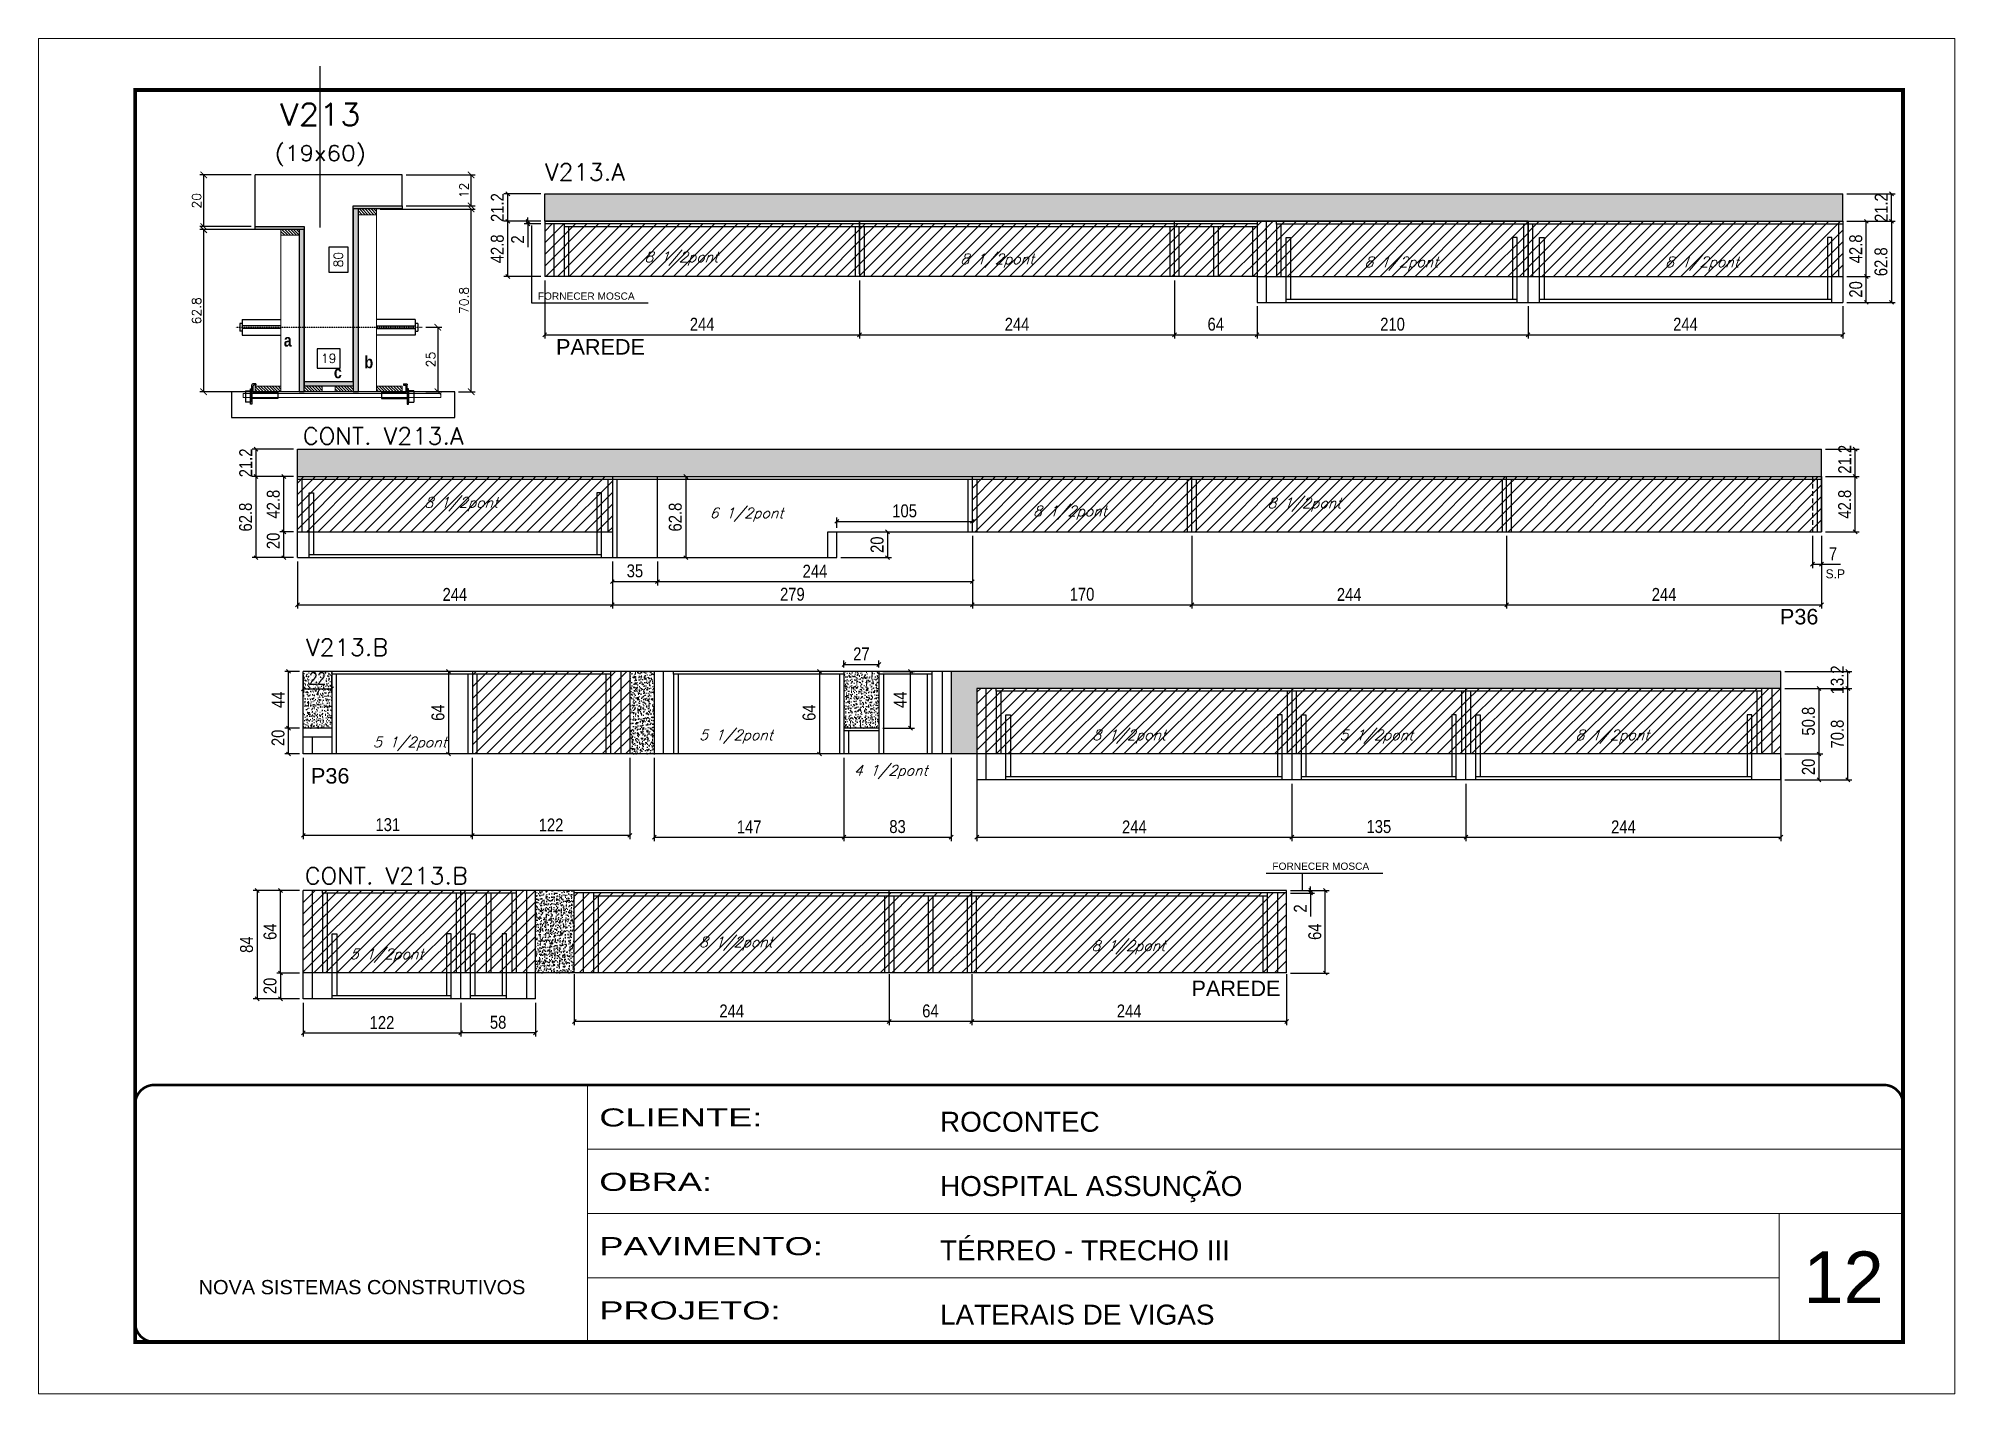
# Model space of a CAD drawing. Extents: x 137137 to 143418, y 10464 to 34486.
# Drawn here: x 141906 to 143391, y 31139 to 32189 of the extents above; entities that cross this region are included whole.
import ezdxf
from ezdxf.enums import TextEntityAlignment as Align

# ---------------------------------------------------------------- set-up
doc = ezdxf.new("R2010")
doc.units = 0
for name, pattern in [('CONTINUO', [0]), ('DASHED', [0.75, 0.5, -0.25]), ('HIDDEN', [0.375, 0.25, -0.125])]:
    doc.linetypes.add(name, pattern=pattern)
for name, color, linetype in [('5', 5, 'Continuous'), ('barrote', 251, 'Continuous'), ('COTA', 241, 'Continuous'), ('Cota Seção (2x)', 4, 'Continuous'), ('detalhes', 4, 'Continuous'), ('NOMENCLATURA', 7, 'Continuous'), ('Painéis', 200, 'Continuous'), ('presilha', 1, 'Continuous'), ('SARR_2.2x7', 40, 'Continuous'), ('SARR_3.5x7', 81, 'Continuous'), ('TENSOR', 3, 'Continuous'), ('texto', 7, 'Continuous'), ('Texto de Titulo', 7, 'Continuous'), ('Texto Qtd Sarr', 242, 'Continuous')]:
    doc.layers.add(name, color=color, linetype=linetype)
for name, color, linetype, lineweight in [('CARIMBO', 255, 'Continuous', 9), ('CONCRETO', 251, 'Continuous', 25), ('Folhas', 255, 'Continuous', 9), ('Hachura', 251, 'Continuous', 9), ('Madeira', 126, 'Continuous', 18), ('SARRAFO DE PRESSAO', 251, 'DASHED', 9), ('SCO-___-LAJ', 2, 'Continuous', 0), ('Texto Seção', 7, 'Continuous', 15)]:
    doc.layers.add(name, color=color, linetype=linetype, lineweight=lineweight)
doc.styles.add('ARIAL', font='arial.ttf')
doc.styles.add('COTA TECNICA', font='techl___.ttf', dxfattribs={"height": 10})
doc.styles.add('REGUA-120', font='ROMANS.shx', dxfattribs={"height": 15})
doc.styles.add('Romans', font='romans.shx')
doc.styles.add('ROMAS860', font='ROMAS860.SHX')
doc.styles.get("Standard").update_dxf_attribs({"font": 'arial.ttf'})
doc.styles.add('TECNICA', font='techb___.ttf', dxfattribs={"height": 10})
doc.styles.add('Tecnologia', font='')
doc.styles.get('Tecnologia').set_extended_font_data('Forgotten Futurist')
doc.dimstyles.new('Cota Seção (2x)', dxfattribs={"dimtxt": 7, "dimasz": 5, "dimexe": 3, "dimexo": 3, "dimgap": 2, "dimtad": 3, "dimdec": 1, "dimlfac": 0.5, "dimzin": 12, "dimdsep": 46, "dimtxsty": 'Romans', "dimblk": 'ARCHTICK', "dimcen": 0, "dimclrd": 4, "dimclre": 4, "dimclrt": 1, "dimadec": 1, "dimazin": 3, "dimtfac": 1, "dimtdec": 1, "dimtmove": 0, "dimatfit": 3, "dimldrblk": 'OBLIQUE', "dimfxl": 1, "dimtolj": 1, "dimtzin": 12, "dimarcsym": 0})
doc.dimstyles.new('Cota Seção interna', dxfattribs={"dimtxt": 7, "dimasz": 6, "dimexe": 0.18, "dimexo": 2, "dimgap": -4, "dimtad": 3, "dimdec": 1, "dimlfac": 0.5, "dimzin": 12, "dimdsep": 46, "dimtxsty": 'Romans', "dimblk": 'ARCHTICK', "dimcen": 0.09, "dimse1": 1, "dimse2": 1, "dimsd1": 1, "dimsd2": 1, "dimclrd": 180, "dimclre": 5, "dimclrt": 1, "dimadec": 0, "dimazin": 3, "dimtfac": 1, "dimtdec": 1, "dimtofl": 0, "dimtmove": 0, "dimatfit": 3, "dimldrblk": 'ARCHTICK', "dimfxl": 1, "dimtolj": 1, "dimtzin": 0, "dimarcsym": 0})
doc.dimstyles.new('PAINEL', dxfattribs={"dimtxt": 10, "dimasz": 3, "dimexe": 3, "dimexo": 3, "dimgap": 3, "dimtad": 1, "dimdec": 1, "dimzin": 12, "dimdsep": 46, "dimtxsty": 'COTA TECNICA', "dimblk1": 'OBLIQUE', "dimblk2": 'OBLIQUE', "dimsah": 1, "dimcen": 0.9, "dimclrd": 4, "dimclre": 4, "dimclrt": 240, "dimadec": 1, "dimazin": 3, "dimtfac": 1, "dimtdec": 1, "dimtmove": 0, "dimatfit": 3, "dimfxl": 1, "dimtolj": 1, "dimtzin": 12, "dimarcsym": 0})
pattern_1 = [(50, (4834.6355, 1184.7465), (5.46554007, -0.47817257), [0.5715, -6.2865]), (355, (4834.6355, 1184.7465), (-1.05730264, 5.73170536), [0.4572, -5.02921753]), (100.4514447, (4835.091, 1184.7067), (4.40823741, 5.25353256), [0.48570026, -5.34270734]), (46.1842, (4834.6355, 1186.2705), (8.13237123, -1.26126984), [0.85725, -9.42975]), (96.6355576, (4835.313, 1186.1654), (7.122124, 7.42278374), [0.7285507, -8.01406824]), (351.184151, (4834.6355, 1186.2705), (7.122124, 7.42278374), [0.685799, -7.54379196]), (21, (4835.3975, 1185.8895), (4.54843174, -3.06795595), [0.5715, -6.2865]), (326, (4835.3975, 1185.8895), (1.85406085, 5.52563898), [0.4572, -5.0292]), (71.451445, (4835.7765, 1185.634), (6.40249258, 2.45768307), [0.48570026, -5.34269813]), (37.5, (4834.6355, 1184.7465), (0.092658098, 2.536651166), [0, -4.96824, 0, -5.1054, 0, -5.04825]), (7.5, (4834.6355, 1184.7465), (2.004589875, 3.005417245), [0, -2.91084, 0, -4.85394, 0, -1.92405]), (327.5, (4832.9362, 1184.7465), (4.067717855, -0.17186232), [0, -1.905, 0, -5.9436, 0, -7.8867]), (317.5, (4832.1742, 1184.7465), (4.44387544, 0.76279473), [0, -2.4765, 0, -3.94716, 0, -5.6007])]
pattern_2 = [(45, (0, -7.962), (-4.49012806, 4.49012806), [])]
pattern_3 = [(45, (0, 45.378), (-4.49012806, 4.49012806), [])]

msp = doc.modelspace()

# ---------------------------------------------------------------- texts
at = {"layer": '5', "linetype": 'Continuous'}
for s, rotation, p in [('PAREDE', 0.00004, (142306.98, 31943.63)), ('P36', 0.00004, (143255.38, 31734.59)), ('P36', 359.99996, (142117.06, 31611.28)), ('PAREDE', 359.99996, (142799.41, 31446.63))]:
    msp.add_text(s, height=12, rotation=rotation, dxfattribs=at).set_placement(p)
at = {"layer": 'CARIMBO', "style": 'ARIAL'}
msp.add_text('12', height=40, dxfattribs=at).set_placement((143273.65, 31208.77))
at = {"layer": 'detalhes', "style": 'TECNICA'}
for s, p in [('a', (142096.01, 31949.84)), ('b', (142158.55, 31933)), ('c', (142134.82, 31925.3))]:
    msp.add_text(s, height=9.6, dxfattribs=at).set_placement(p)
at = {"layer": 'NOMENCLATURA', "linetype": 'Continuous'}
for p in [(142292.87, 31986.14), (142862.06, 31544.44)]:
    msp.add_text('FORNECER MOSCA', height=5.6208, dxfattribs=at).set_placement(p)
at = {"layer": 'texto', "color": 2, "char_height": 8, "attachment_point": 5, "style": 'Romans'}
for s, insert in [('{\\Q19;\\C256;8 1/2pont}', (142404.05, 32017.96)), ('{\\Q19;\\C256;8 1/2pont}', (142648.85, 32016.43)), ('{\\Q19;\\C256;8 1/2pont}', (142962.03, 32014.11)), ('{\\Q19;\\C256;8 1/2pont}', (143194.97, 32014.11)), ('{\\Q19;\\C256;8 1/2pont}', (142233.49, 31827.72)), ('{\\Q19;\\C256;6 1/2pont}', (142454.55, 31819.62)), ('{\\Q19;\\C256;8 1/2pont}', (142705.15, 31821.09)), ('{\\Q19;\\C256;8 1/2pont}', (142886.86, 31827.33)), ('{\\Q19;\\C256;5 1/2pont}', (142193.67, 31642.07)), ('{\\Q19;\\C256;5 1/2pont}', (142446.39, 31647.66)), ('{\\Q19;\\C256;8 1/2pont}', (142751.07, 31647.66)), ('{\\Q19;\\C256;5 1/2pont}', (142942.61, 31647.66)), ('{\\Q19;\\C256;8 1/2pont}', (143125.56, 31647.66)), ('{\\Q19;\\C256;4 1/2pont}', (142566.29, 31620.19)), ('{\\Q19;\\C256;5 1/2pont}', (142175.66, 31477.97)), ('{\\Q19;\\C256;8 1/2pont}', (142446.3, 31487.23)), ('{\\Q19;\\C256;8 1/2pont}', (142750.48, 31484.36))]:
    msp.add_mtext(s, dxfattribs=dict(at, insert=insert))
at = {"layer": 'texto', "color": 4, "insert": (143298.31, 31773.71), "char_height": 7, "attachment_point": 5, "style": 'ROMAS860'}
msp.add_mtext('S.P', dxfattribs=at)
at = {"layer": 'Texto Seção', "style": 'REGUA-120', "width": 1.05}
for s, p in [('V213.A', (142298.35, 32078.55)), ('CONT. V213.A', (142110.77, 31874.01)), ('V213.B', (142113.18, 31710.35)), ('CONT. V213.B', (142112.27, 31533.29))]:
    msp.add_text(s, height=13, dxfattribs=at).set_placement(p)

# ---------------------------------------------------------------- blocks, each defined once
blk = doc.blocks.new('9999999999')
at = {"color": 30, "linetype": 'CONTINUO'}
for p, q in [((98564.6, 34230.2), (98564.6, 34429.4)), ((98564.6, 34379.6), (99584, 34379.6)), ((98564.6, 34329.8), (99488, 34329.8)), ((99584, 34329.8), (99488, 34329.8)), ((99488, 34329.8), (99488, 34230.2)), ((98564.6, 34280), (99488, 34280))]:
    blk.add_line(p, q, dxfattribs=at)
at = {"color": 30, "linetype": 'CONTINUO', "const_width": 2}
blk.add_lwpolyline([(99584, 34230.2), (99584, 34414.4, 0.414214), (99569, 34429.4), (98229, 34429.4, 0.414214), (98214, 34414.4), (98214, 34245.2, 0.414214), (98229, 34230.2), (99584, 34230.2)], format="xyb", dxfattribs=at)
at = {"layer": 'Folhas'}
blk.add_lwpolyline([(98139, 34190.2), (99624, 34190.2), (99624, 35240.2), (98139, 35240.2)], close=True, dxfattribs=at)
at = {"layer": 'Folhas', "color": 30, "const_width": 3}
blk.add_lwpolyline([(98214, 34230.2), (99584, 34230.2), (99584, 35200.2), (98214, 35200.2)], close=True, dxfattribs=at)
at = {"color": 7, "linetype": 'Continuous', "ltscale": 5, "style": 'ARIAL'}
for s, height, p in [('ROCONTEC', 15.48, (98837.7, 34393.1)), ('HOSPITAL ASSUNÇÃO', 15.483, (98837.7, 34343.3)), ('TÉRREO - TRECHO III', 15.483, (98837.7, 34293.5)), ('NOVA SISTEMAS CONSTRUTIVOS', 11.059, (98263.2, 34267.2)), ('LATERAIS DE VIGAS', 15.483, (98837.7, 34243.7))]:
    blk.add_text(s, height=height, dxfattribs=at).set_placement(p)
at = {"layer": 'Folhas', "color": 7, "style": 'Tecnologia', "width": 1.5}
for s, p in [('CLIENTE:', (98573.7, 34397.2)), ('OBRA:', (98573.7, 34347.3)), ('PAVIMENTO:', (98573.7, 34297.5)), ('PROJETO:', (98573.7, 34247.7))]:
    blk.add_text(s, height=14, dxfattribs=at).set_placement(p)
blk = doc.blocks.new('titulo1')
at = {"layer": 'Defpoints', "color": 252, "linetype": 'HIDDEN', "ltscale": 2}
blk.add_line((0, 0), (0, 125), dxfattribs=at)
at = {"layer": 'Defpoints', "style": 'Romans', "oblique": 15}
blk.add_attdef('FOLHA', text='', height=10, dxfattribs=at).set_placement((0, 15.6), align=Align.MIDDLE_CENTER)
at = {"layer": 'Texto Qtd Sarr', "color": 3, "style": 'Romans', "oblique": 15}
for tag, height, p in [('TITULO', 17, (0, 71.4)), ('SEÇÃO', 12, (0, 41.5))]:
    blk.add_attdef(tag, text='', height=height, dxfattribs=at).set_placement(p, align=Align.MIDDLE_CENTER)
blk = doc.blocks.new('*D17')
at = {"layer": 'Cota Seção (2x)', "color": 180, "lineweight": -2, "transparency": 16777216}
for p, q in [((142145.8, 32026.8), (142130.8, 32026.8)), ((142130.8, 32026.8), (142130.8, 32007.5)), ((142145.8, 32007.5), (142145.8, 32026.8)), ((142130.8, 32007.5), (142145.8, 32007.5))]:
    blk.add_line(p, q, dxfattribs=at)
at = {"layer": 'Defpoints', "color": 0, "transparency": 16777216}
for p in [(142149.8, 32082.8), (142149.8, 32082.8), (142149.8, 31922.8)]:
    blk.add_point(p, dxfattribs=at)
at = {"layer": 'Cota Seção (2x)', "color": 1, "transparency": 16777216, "insert": (142138.3, 32017.2), "char_height": 7, "attachment_point": 5, "rotation": 90, "style": 'Romans'}
blk.add_mtext('\\A1;80', dxfattribs=at)
blk = doc.blocks.new('_ArchTick')
at = {"color": 0, "linetype": 'ByBlock', "const_width": 0.15}
blk.add_lwpolyline([(-0.5, -0.5), (0.5, 0.5)], dxfattribs=at)
blk = doc.blocks.new('PRESILHA METÁLICA 1')
at = {"layer": 'presilha'}
for p, q in [((0, 13), (6, 13)), ((0, 13), (0, 0)), ((6, 0), (0, 0)), ((6, 15.5), (7.5, 15.5)), ((6, -2.5), (6, 15.5)), ((6, 13), (6, 0)), ((7.5, 10.6), (7.5, 19.9)), ((7.5, 15.5), (7.5, -2.5)), ((37.5, 4.1), (7.5, 4.1)), ((12, 21), (8.6, 21)), ((9, 11.6), (9, 18.9)), ((12, 19.5), (9.6, 19.5)), ((37.5, 11), (9.6, 11)), ((12, 21), (12, 19.5)), ((37.5, 11), (37.5, 4.1)), ((7.5, -2.5), (6, -2.5))]:
    blk.add_line(p, q, dxfattribs=at)
for centre, radius, start, end in [((8.6, 19.9), 1.14, 90, 180), ((9.6, 18.9), 0.57, 90, 180), ((9.6, 11.6), 0.57, 180, 270)]:
    blk.add_arc(centre, radius, start, end, dxfattribs=at)
blk = doc.blocks.new('*D18')
at = {"layer": 'Cota Seção (2x)', "color": 180, "lineweight": -2, "transparency": 16777216}
for p, q in [((142139.8, 31948.2), (142121.8, 31948.2)), ((142121.8, 31948.2), (142121.8, 31933.2)), ((142139.8, 31933.2), (142139.8, 31948.2)), ((142121.8, 31933.2), (142139.8, 31933.2))]:
    blk.add_line(p, q, dxfattribs=at)
at = {"layer": 'Defpoints', "color": 0, "transparency": 16777216}
for p in [(142149.8, 31929.2), (142111.8, 31914.8), (142149.8, 31914.8)]:
    blk.add_point(p, dxfattribs=at)
at = {"layer": 'Cota Seção (2x)', "color": 1, "transparency": 16777216, "insert": (142130.8, 31940.7), "char_height": 7, "attachment_point": 5, "style": 'Romans'}
blk.add_mtext('\\A1;19', dxfattribs=at)
blk = doc.blocks.new('*D96')
at = {"layer": 'COTA', "color": 4, "lineweight": -2, "transparency": 16777216}
for p, q in [((142090.8, 32040.4), (142030.9, 32040.4)), ((142033.9, 32040.4), (142033.9, 31914.8)), ((142090.8, 31914.8), (142030.9, 31914.8))]:
    blk.add_line(p, q, dxfattribs=at)
at = {"layer": 'Defpoints', "color": 0, "transparency": 16777216}
for p in [(142093.8, 32040.4), (142033.9, 31914.8), (142093.8, 31914.8)]:
    blk.add_point(p, dxfattribs=at)
at = {"layer": 'COTA', "color": 4, "lineweight": -2, "transparency": 16777216, "xscale": 5, "yscale": 5, "zscale": 5}
for p, rotation in [((142033.9, 32040.4), 90), ((142033.9, 31914.8), 270)]:
    blk.add_blockref('_ArchTick', p, dxfattribs=dict(at, rotation=rotation))
at = {"layer": 'COTA', "color": 1, "transparency": 16777216, "insert": (142028.4, 31977.6), "char_height": 7, "attachment_point": 5, "rotation": 90, "style": 'Romans'}
blk.add_mtext('\\A1;62.8', dxfattribs=at)
blk = doc.blocks.new('_Oblique')
at = {"color": 0, "linetype": 'ByBlock', "lineweight": -2}
blk.add_line((-0.5, -0.5), (0.5, 0.5), dxfattribs=at)
blk = doc.blocks.new('*D97')
at = {"layer": 'COTA', "color": 4, "lineweight": -2, "transparency": 16777216}
for p, q in [((142206.1, 31964.8), (142218.4, 31964.8)), ((142215.4, 31964.8), (142215.4, 31914.8)), ((142206.1, 31914.8), (142218.4, 31914.8))]:
    blk.add_line(p, q, dxfattribs=at)
at = {"layer": 'Defpoints', "color": 0, "transparency": 16777216}
for p in [(142203.1, 31964.8), (142203.1, 31914.8), (142215.4, 31914.8)]:
    blk.add_point(p, dxfattribs=at)
at = {"layer": 'COTA', "color": 4, "lineweight": -2, "transparency": 16777216, "xscale": 5, "yscale": 5, "zscale": 5}
for p, rotation in [((142215.4, 31964.8), 90), ((142215.4, 31914.8), 270)]:
    blk.add_blockref('_ArchTick', p, dxfattribs=dict(at, rotation=rotation))
at = {"layer": 'COTA', "color": 1, "transparency": 16777216, "insert": (142209.9, 31939.8), "char_height": 7, "attachment_point": 5, "rotation": 90, "style": 'Romans'}
blk.add_mtext('\\A1;25', dxfattribs=at)
blk = doc.blocks.new('*D98')
at = {"layer": 'COTA', "color": 4, "lineweight": -2, "transparency": 16777216}
for p, q in [((142070.8, 32082.8), (142030.9, 32082.8)), ((142033.9, 32082.8), (142033.9, 32042.8)), ((142070.8, 32042.8), (142030.9, 32042.8))]:
    blk.add_line(p, q, dxfattribs=at)
at = {"layer": 'Defpoints', "color": 0, "transparency": 16777216}
for p in [(142073.8, 32082.8), (142033.9, 32042.8), (142073.8, 32042.8)]:
    blk.add_point(p, dxfattribs=at)
at = {"layer": 'COTA', "color": 4, "lineweight": -2, "transparency": 16777216, "xscale": 5, "yscale": 5, "zscale": 5}
for p, rotation in [((142033.9, 32082.8), 90), ((142033.9, 32042.8), 270)]:
    blk.add_blockref('_ArchTick', p, dxfattribs=dict(at, rotation=rotation))
at = {"layer": 'COTA', "color": 1, "transparency": 16777216, "insert": (142028.4, 32062.8), "char_height": 7, "attachment_point": 5, "rotation": 90, "style": 'Romans'}
blk.add_mtext('\\A1;20', dxfattribs=at)
blk = doc.blocks.new('*D99')
at = {"layer": 'COTA', "color": 4, "lineweight": -2, "transparency": 16777216}
for p, q in [((142170.8, 32056.4), (142244.2, 32056.4)), ((142241.2, 31914.8), (142241.2, 32056.4)), ((142231.4, 31914.8), (142244.2, 31914.8))]:
    blk.add_line(p, q, dxfattribs=at)
at = {"layer": 'Defpoints', "color": 0, "transparency": 16777216}
for p in [(142167.8, 32056.4), (142241.2, 32056.4), (142228.4, 31914.8)]:
    blk.add_point(p, dxfattribs=at)
at = {"layer": 'COTA', "color": 4, "lineweight": -2, "transparency": 16777216, "xscale": 5, "yscale": 5, "zscale": 5}
for p, rotation in [((142241.2, 32056.4), 90), ((142241.2, 31914.8), 270)]:
    blk.add_blockref('_ArchTick', p, dxfattribs=dict(at, rotation=rotation))
at = {"layer": 'COTA', "color": 1, "transparency": 16777216, "insert": (142235.7, 31985.6), "char_height": 7, "attachment_point": 5, "rotation": 90, "style": 'Romans'}
blk.add_mtext('\\A1;70.8', dxfattribs=at)
blk = doc.blocks.new('*D100')
at = {"layer": 'COTA', "color": 4, "lineweight": -2, "transparency": 16777216}
for p, q in [((142190.8, 32082.8), (142244.2, 32082.8)), ((142241.2, 32058.8), (142241.2, 32082.8)), ((142190.8, 32058.8), (142244.2, 32058.8))]:
    blk.add_line(p, q, dxfattribs=at)
at = {"layer": 'Defpoints', "color": 0, "transparency": 16777216}
for p in [(142187.8, 32082.8), (142241.2, 32082.8), (142187.8, 32058.8)]:
    blk.add_point(p, dxfattribs=at)
at = {"layer": 'COTA', "color": 4, "lineweight": -2, "transparency": 16777216, "xscale": 5, "yscale": 5, "zscale": 5}
for p, rotation in [((142241.2, 32082.8), 90), ((142241.2, 32058.8), 270)]:
    blk.add_blockref('_ArchTick', p, dxfattribs=dict(at, rotation=rotation))
at = {"layer": 'COTA', "color": 1, "transparency": 16777216, "insert": (142235.7, 32070.8), "char_height": 7, "attachment_point": 5, "rotation": 90, "style": 'Romans'}
blk.add_mtext('\\A1;12', dxfattribs=at)
blk = doc.blocks.new('*D131')
at = {"layer": 'COTA', "color": 4, "linetype": 'ByBlock', "lineweight": -2, "transparency": 16777216}
for p, q in [((143060.2, 31981.1), (143060.2, 31956)), ((143304.2, 31981.1), (143304.2, 31956)), ((143060.2, 31959), (143304.2, 31959))]:
    blk.add_line(p, q, dxfattribs=at)
at = {"layer": 'Defpoints', "color": 0, "linetype": 'ByBlock', "transparency": 16777216}
for p in [(143060.2, 31984.1), (143304.2, 31984.1), (143304.2, 31959)]:
    blk.add_point(p, dxfattribs=at)
at = {"layer": 'COTA', "color": 4, "linetype": 'ByBlock', "lineweight": -2, "transparency": 16777216, "xscale": 3, "yscale": 3, "zscale": 3, "rotation": 180}
blk.add_blockref('_Oblique', (143060.2, 31959), dxfattribs=at)
at = {"layer": 'COTA', "color": 4, "linetype": 'ByBlock', "lineweight": -2, "transparency": 16777216, "xscale": 3, "yscale": 3, "zscale": 3}
blk.add_blockref('_Oblique', (143304.2, 31959), dxfattribs=at)
at = {"layer": 'COTA', "color": 240, "linetype": 'ByBlock', "transparency": 16777216, "insert": (143182.2, 31967.1), "char_height": 10, "attachment_point": 5, "style": 'COTA TECNICA'}
blk.add_mtext('\\A1;244', dxfattribs=at)
blk = doc.blocks.new('*D132')
at = {"layer": 'COTA', "color": 4, "linetype": 'ByBlock', "lineweight": -2, "transparency": 16777216}
for p, q in [((142629.6, 31803.3), (142629.6, 31746.8)), ((142350.6, 31783.3), (142350.6, 31746.8)), ((142350.6, 31749.8), (142629.6, 31749.8))]:
    blk.add_line(p, q, dxfattribs=at)
at = {"layer": 'Defpoints', "color": 0, "linetype": 'ByBlock', "transparency": 16777216}
for p in [(142629.6, 31806.3), (142350.6, 31786.3), (142629.6, 31749.8)]:
    blk.add_point(p, dxfattribs=at)
at = {"layer": 'COTA', "color": 4, "linetype": 'ByBlock', "lineweight": -2, "transparency": 16777216, "xscale": 3, "yscale": 3, "zscale": 3, "rotation": 180}
blk.add_blockref('_Oblique', (142350.6, 31749.8), dxfattribs=at)
at = {"layer": 'COTA', "color": 4, "linetype": 'ByBlock', "lineweight": -2, "transparency": 16777216, "xscale": 3, "yscale": 3, "zscale": 3}
blk.add_blockref('_Oblique', (142629.6, 31749.8), dxfattribs=at)
at = {"layer": 'COTA', "color": 240, "linetype": 'ByBlock', "transparency": 16777216, "insert": (142490.1, 31757.9), "char_height": 10, "attachment_point": 5, "style": 'COTA TECNICA'}
blk.add_mtext('\\A1;279', dxfattribs=at)
blk = doc.blocks.new('*D133')
at = {"layer": 'COTA', "color": 4, "linetype": 'ByBlock', "lineweight": -2, "transparency": 16777216}
for p, q in [((143043.6, 31803.3), (143043.6, 31746.8)), ((143287.6, 31803.3), (143287.6, 31746.8)), ((143043.6, 31749.8), (143287.6, 31749.8))]:
    blk.add_line(p, q, dxfattribs=at)
at = {"layer": 'Defpoints', "color": 0, "linetype": 'ByBlock', "transparency": 16777216}
for p in [(143043.6, 31806.3), (143287.6, 31806.3), (143287.6, 31749.8)]:
    blk.add_point(p, dxfattribs=at)
at = {"layer": 'COTA', "color": 4, "linetype": 'ByBlock', "lineweight": -2, "transparency": 16777216, "xscale": 3, "yscale": 3, "zscale": 3, "rotation": 180}
blk.add_blockref('_Oblique', (143043.6, 31749.8), dxfattribs=at)
at = {"layer": 'COTA', "color": 4, "linetype": 'ByBlock', "lineweight": -2, "transparency": 16777216, "xscale": 3, "yscale": 3, "zscale": 3}
blk.add_blockref('_Oblique', (143287.6, 31749.8), dxfattribs=at)
at = {"layer": 'COTA', "color": 240, "linetype": 'ByBlock', "transparency": 16777216, "insert": (143165.6, 31757.8), "char_height": 10, "attachment_point": 5, "style": 'COTA TECNICA'}
blk.add_mtext('\\A1;244', dxfattribs=at)
blk = doc.blocks.new('*D134')
at = {"layer": 'COTA', "color": 4, "linetype": 'ByBlock', "lineweight": -2, "transparency": 16777216}
for p, q in [((142295.2, 32068.1), (142266.6, 32068.1)), ((142269.6, 32046.9), (142269.6, 32068.1)), ((142295.2, 32046.9), (142266.6, 32046.9))]:
    blk.add_line(p, q, dxfattribs=at)
at = {"layer": 'Defpoints', "color": 0, "linetype": 'ByBlock', "transparency": 16777216}
for p in [(142269.6, 32068.1), (142298.2, 32068.1), (142298.2, 32046.9)]:
    blk.add_point(p, dxfattribs=at)
at = {"layer": 'COTA', "color": 4, "linetype": 'ByBlock', "lineweight": -2, "transparency": 16777216, "xscale": 3, "yscale": 3, "zscale": 3}
for p, rotation in [((142269.6, 32068.1), 90), ((142269.6, 32046.9), 270)]:
    blk.add_blockref('_Oblique', p, dxfattribs=dict(at, rotation=rotation))
at = {"layer": 'COTA', "color": 240, "linetype": 'ByBlock', "transparency": 16777216, "insert": (142261.5, 32057.5), "char_height": 10, "attachment_point": 5, "rotation": 90, "style": 'COTA TECNICA'}
blk.add_mtext('\\A1;21.2', dxfattribs=at)
blk = doc.blocks.new('*D135')
at = {"layer": 'COTA', "color": 4, "linetype": 'ByBlock', "lineweight": -2, "transparency": 16777216}
for p, q in [((143307.2, 32046.9), (143325.3, 32046.9)), ((143322.3, 32004.1), (143322.3, 32046.9)), ((143307.2, 32004.1), (143325.3, 32004.1))]:
    blk.add_line(p, q, dxfattribs=at)
at = {"layer": 'Defpoints', "color": 0, "linetype": 'ByBlock', "transparency": 16777216}
for p in [(143304.2, 32046.9), (143322.3, 32046.9), (143304.2, 32004.1)]:
    blk.add_point(p, dxfattribs=at)
at = {"layer": 'COTA', "color": 4, "linetype": 'ByBlock', "lineweight": -2, "transparency": 16777216, "xscale": 3, "yscale": 3, "zscale": 3}
for p, rotation in [((143322.3, 32046.9), 90), ((143322.3, 32004.1), 270)]:
    blk.add_blockref('_Oblique', p, dxfattribs=dict(at, rotation=rotation))
at = {"layer": 'COTA', "color": 240, "linetype": 'ByBlock', "transparency": 16777216, "insert": (143314.2, 32025.5), "char_height": 10, "attachment_point": 5, "rotation": 90, "style": 'COTA TECNICA'}
blk.add_mtext('\\A1;42.8', dxfattribs=at)
blk = doc.blocks.new('*D136')
at = {"layer": 'COTA', "color": 4, "linetype": 'ByBlock', "lineweight": -2, "transparency": 16777216}
for p, q in [((143307.2, 32068.1), (143344.8, 32068.1)), ((143341.8, 32046.9), (143341.8, 32068.1)), ((143307.2, 32046.9), (143344.8, 32046.9))]:
    blk.add_line(p, q, dxfattribs=at)
at = {"layer": 'Defpoints', "color": 0, "linetype": 'ByBlock', "transparency": 16777216}
for p in [(143304.2, 32068.1), (143341.8, 32068.1), (143304.2, 32046.9)]:
    blk.add_point(p, dxfattribs=at)
at = {"layer": 'COTA', "color": 4, "linetype": 'ByBlock', "lineweight": -2, "transparency": 16777216, "xscale": 3, "yscale": 3, "zscale": 3}
for p, rotation in [((143341.8, 32068.1), 90), ((143341.8, 32046.9), 270)]:
    blk.add_blockref('_Oblique', p, dxfattribs=dict(at, rotation=rotation))
at = {"layer": 'COTA', "color": 240, "linetype": 'ByBlock', "transparency": 16777216, "insert": (143333.8, 32057.5), "char_height": 10, "attachment_point": 5, "rotation": 90, "style": 'COTA TECNICA'}
blk.add_mtext('\\A1;21.2', dxfattribs=at)
blk = doc.blocks.new('*D137')
at = {"layer": 'COTA', "color": 4, "linetype": 'ByBlock', "lineweight": -2, "transparency": 16777216}
for p, q in [((142106.6, 31783.3), (142106.6, 31746.8)), ((142350.6, 31783.3), (142350.6, 31746.8)), ((142106.6, 31749.8), (142350.6, 31749.8))]:
    blk.add_line(p, q, dxfattribs=at)
at = {"layer": 'Defpoints', "color": 0, "linetype": 'ByBlock', "transparency": 16777216}
for p in [(142106.6, 31786.3), (142350.6, 31786.3), (142350.6, 31749.8)]:
    blk.add_point(p, dxfattribs=at)
at = {"layer": 'COTA', "color": 4, "linetype": 'ByBlock', "lineweight": -2, "transparency": 16777216, "xscale": 3, "yscale": 3, "zscale": 3, "rotation": 180}
blk.add_blockref('_Oblique', (142106.6, 31749.8), dxfattribs=at)
at = {"layer": 'COTA', "color": 4, "linetype": 'ByBlock', "lineweight": -2, "transparency": 16777216, "xscale": 3, "yscale": 3, "zscale": 3}
blk.add_blockref('_Oblique', (142350.6, 31749.8), dxfattribs=at)
at = {"layer": 'COTA', "color": 240, "linetype": 'ByBlock', "transparency": 16777216, "insert": (142228.6, 31757.8), "char_height": 10, "attachment_point": 5, "style": 'COTA TECNICA'}
blk.add_mtext('\\A1;244', dxfattribs=at)
blk = doc.blocks.new('*D138')
at = {"layer": 'COTA', "color": 4, "linetype": 'ByBlock', "lineweight": -2, "transparency": 16777216}
for p, q in [((142111.1, 31631.2), (142111.1, 31568.2)), ((142242.1, 31631.2), (142242.1, 31568.2)), ((142111.1, 31571.2), (142242.1, 31571.2))]:
    blk.add_line(p, q, dxfattribs=at)
at = {"layer": 'Defpoints', "color": 0, "linetype": 'ByBlock', "transparency": 16777216}
for p in [(142111.1, 31634.2), (142242.1, 31634.2), (142242.1, 31571.2)]:
    blk.add_point(p, dxfattribs=at)
at = {"layer": 'COTA', "color": 4, "linetype": 'ByBlock', "lineweight": -2, "transparency": 16777216, "xscale": 3, "yscale": 3, "zscale": 3, "rotation": 180}
blk.add_blockref('_Oblique', (142111.1, 31571.2), dxfattribs=at)
at = {"layer": 'COTA', "color": 4, "linetype": 'ByBlock', "lineweight": -2, "transparency": 16777216, "xscale": 3, "yscale": 3, "zscale": 3}
blk.add_blockref('_Oblique', (142242.1, 31571.2), dxfattribs=at)
at = {"layer": 'COTA', "color": 240, "linetype": 'ByBlock', "transparency": 16777216, "insert": (142176.6, 31579.4), "char_height": 10, "attachment_point": 5, "style": 'COTA TECNICA'}
blk.add_mtext('\\A1;131', dxfattribs=at)
blk = doc.blocks.new('*D139')
at = {"layer": 'COTA', "color": 4, "linetype": 'ByBlock', "lineweight": -2, "transparency": 16777216}
for p, q in [((142242.1, 31631.2), (142242.1, 31568.2)), ((142364.1, 31631.2), (142364.1, 31568.2)), ((142242.1, 31571.2), (142364.1, 31571.2))]:
    blk.add_line(p, q, dxfattribs=at)
at = {"layer": 'Defpoints', "color": 0, "linetype": 'ByBlock', "transparency": 16777216}
for p in [(142242.1, 31634.2), (142364.1, 31634.2), (142364.1, 31571.2)]:
    blk.add_point(p, dxfattribs=at)
at = {"layer": 'COTA', "color": 4, "linetype": 'ByBlock', "lineweight": -2, "transparency": 16777216, "xscale": 3, "yscale": 3, "zscale": 3, "rotation": 180}
blk.add_blockref('_Oblique', (142242.1, 31571.2), dxfattribs=at)
at = {"layer": 'COTA', "color": 4, "linetype": 'ByBlock', "lineweight": -2, "transparency": 16777216, "xscale": 3, "yscale": 3, "zscale": 3}
blk.add_blockref('_Oblique', (142364.1, 31571.2), dxfattribs=at)
at = {"layer": 'COTA', "color": 240, "linetype": 'ByBlock', "transparency": 16777216, "insert": (142303.1, 31579.2), "char_height": 10, "attachment_point": 5, "style": 'COTA TECNICA'}
blk.add_mtext('\\A1;122', dxfattribs=at)
blk = doc.blocks.new('*D140')
at = {"layer": 'COTA', "color": 4, "linetype": 'ByBlock', "lineweight": -2, "transparency": 16777216}
for p, q in [((142383.1, 31631.2), (142383.1, 31566.7)), ((142530.1, 31631.2), (142530.1, 31566.7)), ((142383.1, 31569.7), (142530.1, 31569.7))]:
    blk.add_line(p, q, dxfattribs=at)
at = {"layer": 'Defpoints', "color": 0, "linetype": 'ByBlock', "transparency": 16777216}
for p in [(142383.1, 31634.2), (142530.1, 31634.2), (142530.1, 31569.7)]:
    blk.add_point(p, dxfattribs=at)
at = {"layer": 'COTA', "color": 4, "linetype": 'ByBlock', "lineweight": -2, "transparency": 16777216, "xscale": 3, "yscale": 3, "zscale": 3, "rotation": 180}
blk.add_blockref('_Oblique', (142383.1, 31569.7), dxfattribs=at)
at = {"layer": 'COTA', "color": 4, "linetype": 'ByBlock', "lineweight": -2, "transparency": 16777216, "xscale": 3, "yscale": 3, "zscale": 3}
blk.add_blockref('_Oblique', (142530.1, 31569.7), dxfattribs=at)
at = {"layer": 'COTA', "color": 240, "linetype": 'ByBlock', "transparency": 16777216, "insert": (142456.6, 31577.7), "char_height": 10, "attachment_point": 5, "style": 'COTA TECNICA'}
blk.add_mtext('\\A1;147', dxfattribs=at)
blk = doc.blocks.new('*D141')
at = {"layer": 'COTA', "color": 4, "linetype": 'ByBlock', "lineweight": -2, "transparency": 16777216}
for p, q in [((142530.1, 31631.2), (142530.1, 31566.7)), ((142613.1, 31631.2), (142613.1, 31566.7)), ((142530.1, 31569.7), (142613.1, 31569.7))]:
    blk.add_line(p, q, dxfattribs=at)
at = {"layer": 'Defpoints', "color": 0, "linetype": 'ByBlock', "transparency": 16777216}
for p in [(142530.1, 31634.2), (142613.1, 31634.2), (142613.1, 31569.7)]:
    blk.add_point(p, dxfattribs=at)
at = {"layer": 'COTA', "color": 4, "linetype": 'ByBlock', "lineweight": -2, "transparency": 16777216, "xscale": 3, "yscale": 3, "zscale": 3, "rotation": 180}
blk.add_blockref('_Oblique', (142530.1, 31569.7), dxfattribs=at)
at = {"layer": 'COTA', "color": 4, "linetype": 'ByBlock', "lineweight": -2, "transparency": 16777216, "xscale": 3, "yscale": 3, "zscale": 3}
blk.add_blockref('_Oblique', (142613.1, 31569.7), dxfattribs=at)
at = {"layer": 'COTA', "color": 240, "linetype": 'ByBlock', "transparency": 16777216, "insert": (142571.6, 31577.9), "char_height": 10, "attachment_point": 5, "style": 'COTA TECNICA'}
blk.add_mtext('\\A1;83', dxfattribs=at)
blk = doc.blocks.new('*D142')
at = {"layer": 'COTA', "color": 4, "linetype": 'ByBlock', "lineweight": -2, "transparency": 16777216}
for p, q in [((142633.1, 31631.2), (142633.1, 31566.7)), ((142877.1, 31611.2), (142877.1, 31566.7)), ((142633.1, 31569.7), (142877.1, 31569.7))]:
    blk.add_line(p, q, dxfattribs=at)
at = {"layer": 'Defpoints', "color": 0, "linetype": 'ByBlock', "transparency": 16777216}
for p in [(142633.1, 31634.2), (142877.1, 31614.2), (142877.1, 31569.7)]:
    blk.add_point(p, dxfattribs=at)
at = {"layer": 'COTA', "color": 4, "linetype": 'ByBlock', "lineweight": -2, "transparency": 16777216, "xscale": 3, "yscale": 3, "zscale": 3, "rotation": 180}
blk.add_blockref('_Oblique', (142633.1, 31569.7), dxfattribs=at)
at = {"layer": 'COTA', "color": 4, "linetype": 'ByBlock', "lineweight": -2, "transparency": 16777216, "xscale": 3, "yscale": 3, "zscale": 3}
blk.add_blockref('_Oblique', (142877.1, 31569.7), dxfattribs=at)
at = {"layer": 'COTA', "color": 240, "linetype": 'ByBlock', "transparency": 16777216, "insert": (142755.1, 31577.7), "char_height": 10, "attachment_point": 5, "style": 'COTA TECNICA'}
blk.add_mtext('\\A1;244', dxfattribs=at)
blk = doc.blocks.new('*D143')
at = {"layer": 'COTA', "color": 4, "linetype": 'ByBlock', "lineweight": -2, "transparency": 16777216}
for p, q in [((142877.1, 31611.2), (142877.1, 31566.7)), ((143012.1, 31611.2), (143012.1, 31566.7)), ((142877.1, 31569.7), (143012.1, 31569.7))]:
    blk.add_line(p, q, dxfattribs=at)
at = {"layer": 'Defpoints', "color": 0, "linetype": 'ByBlock', "transparency": 16777216}
for p in [(142877.1, 31614.2), (143012.1, 31614.2), (143012.1, 31569.7)]:
    blk.add_point(p, dxfattribs=at)
at = {"layer": 'COTA', "color": 4, "linetype": 'ByBlock', "lineweight": -2, "transparency": 16777216, "xscale": 3, "yscale": 3, "zscale": 3, "rotation": 180}
blk.add_blockref('_Oblique', (142877.1, 31569.7), dxfattribs=at)
at = {"layer": 'COTA', "color": 4, "linetype": 'ByBlock', "lineweight": -2, "transparency": 16777216, "xscale": 3, "yscale": 3, "zscale": 3}
blk.add_blockref('_Oblique', (143012.1, 31569.7), dxfattribs=at)
at = {"layer": 'COTA', "color": 240, "linetype": 'ByBlock', "transparency": 16777216, "insert": (142944.6, 31577.9), "char_height": 10, "attachment_point": 5, "style": 'COTA TECNICA'}
blk.add_mtext('\\A1;135', dxfattribs=at)
blk = doc.blocks.new('*D144')
at = {"layer": 'COTA', "color": 4, "linetype": 'ByBlock', "lineweight": -2, "transparency": 16777216}
for p, q in [((143256.1, 31631.2), (143256.1, 31566.7)), ((143012.1, 31611.2), (143012.1, 31566.7)), ((143012.1, 31569.7), (143256.1, 31569.7))]:
    blk.add_line(p, q, dxfattribs=at)
at = {"layer": 'Defpoints', "color": 0, "linetype": 'ByBlock', "transparency": 16777216}
for p in [(143256.1, 31634.2), (143012.1, 31614.2), (143256.1, 31569.7)]:
    blk.add_point(p, dxfattribs=at)
at = {"layer": 'COTA', "color": 4, "linetype": 'ByBlock', "lineweight": -2, "transparency": 16777216, "xscale": 3, "yscale": 3, "zscale": 3, "rotation": 180}
blk.add_blockref('_Oblique', (143012.1, 31569.7), dxfattribs=at)
at = {"layer": 'COTA', "color": 4, "linetype": 'ByBlock', "lineweight": -2, "transparency": 16777216, "xscale": 3, "yscale": 3, "zscale": 3}
blk.add_blockref('_Oblique', (143256.1, 31569.7), dxfattribs=at)
at = {"layer": 'COTA', "color": 240, "linetype": 'ByBlock', "transparency": 16777216, "insert": (143134.1, 31577.7), "char_height": 10, "attachment_point": 5, "style": 'COTA TECNICA'}
blk.add_mtext('\\A1;244', dxfattribs=at)
blk = doc.blocks.new('*D145')
at = {"layer": 'COTA', "color": 4, "linetype": 'ByBlock', "lineweight": -2, "transparency": 16777216}
for p, q in [((142108.1, 31654.2), (142096.7, 31654.2)), ((142099.7, 31634.2), (142099.7, 31654.2)), ((142108.1, 31634.2), (142096.7, 31634.2))]:
    blk.add_line(p, q, dxfattribs=at)
at = {"layer": 'Defpoints', "color": 0, "linetype": 'ByBlock', "transparency": 16777216}
for p in [(142099.7, 31654.2), (142111.1, 31654.2), (142111.1, 31634.2)]:
    blk.add_point(p, dxfattribs=at)
at = {"layer": 'COTA', "color": 4, "linetype": 'ByBlock', "lineweight": -2, "transparency": 16777216, "xscale": 3, "yscale": 3, "zscale": 3}
for p, rotation in [((142099.7, 31654.2), 90), ((142099.7, 31634.2), 270)]:
    blk.add_blockref('_Oblique', p, dxfattribs=dict(at, rotation=rotation))
at = {"layer": 'COTA', "color": 240, "linetype": 'ByBlock', "transparency": 16777216, "insert": (142091.6, 31646.7), "char_height": 10, "attachment_point": 5, "rotation": 90, "style": 'COTA TECNICA'}
blk.add_mtext('\\A1;20', dxfattribs=at)
blk = doc.blocks.new('*D146')
at = {"layer": 'COTA', "color": 4, "linetype": 'ByBlock', "lineweight": -2, "transparency": 16777216}
for p, q in [((142108.1, 31698.2), (142096.7, 31698.2)), ((142099.7, 31654.2), (142099.7, 31698.2)), ((142108.1, 31654.2), (142096.7, 31654.2))]:
    blk.add_line(p, q, dxfattribs=at)
at = {"layer": 'Defpoints', "color": 0, "linetype": 'ByBlock', "transparency": 16777216}
for p in [(142099.7, 31698.2), (142111.1, 31698.2), (142111.1, 31654.2)]:
    blk.add_point(p, dxfattribs=at)
at = {"layer": 'COTA', "color": 4, "linetype": 'ByBlock', "lineweight": -2, "transparency": 16777216, "xscale": 3, "yscale": 3, "zscale": 3}
for p, rotation in [((142099.7, 31698.2), 90), ((142099.7, 31654.2), 270)]:
    blk.add_blockref('_Oblique', p, dxfattribs=dict(at, rotation=rotation))
at = {"layer": 'COTA', "color": 240, "linetype": 'ByBlock', "transparency": 16777216, "insert": (142091.6, 31676.2), "char_height": 10, "attachment_point": 5, "rotation": 90, "style": 'COTA TECNICA'}
blk.add_mtext('\\A1;44', dxfattribs=at)
blk = doc.blocks.new('*D147')
at = {"layer": 'COTA', "color": 4, "linetype": 'ByBlock', "lineweight": -2, "transparency": 16777216}
for p, q in [((142629.1, 31463.5), (142629.1, 31424)), ((142873.1, 31463.5), (142873.1, 31424)), ((142873.1, 31427), (142629.1, 31427))]:
    blk.add_line(p, q, dxfattribs=at)
at = {"layer": 'Defpoints', "color": 0, "linetype": 'ByBlock', "transparency": 16777216}
for p in [(142629.1, 31466.5), (142873.1, 31466.5), (142629.1, 31427)]:
    blk.add_point(p, dxfattribs=at)
at = {"layer": 'COTA', "color": 4, "linetype": 'ByBlock', "lineweight": -2, "transparency": 16777216, "xscale": 3, "yscale": 3, "zscale": 3, "rotation": 180}
blk.add_blockref('_Oblique', (142629.1, 31427), dxfattribs=at)
at = {"layer": 'COTA', "color": 4, "linetype": 'ByBlock', "lineweight": -2, "transparency": 16777216, "xscale": 3, "yscale": 3, "zscale": 3}
blk.add_blockref('_Oblique', (142873.1, 31427), dxfattribs=at)
at = {"layer": 'COTA', "color": 240, "linetype": 'ByBlock', "transparency": 16777216, "insert": (142751.1, 31435.1), "char_height": 10, "attachment_point": 5, "style": 'COTA TECNICA'}
blk.add_mtext('\\A1;244', dxfattribs=at)
blk = doc.blocks.new('*D148')
at = {"layer": 'COTA', "color": 4, "linetype": 'ByBlock', "lineweight": -2, "transparency": 16777216}
for p, q in [((142565.1, 31463.5), (142565.1, 31424)), ((142629.1, 31463.5), (142629.1, 31424)), ((142629.1, 31427), (142565.1, 31427))]:
    blk.add_line(p, q, dxfattribs=at)
at = {"layer": 'Defpoints', "color": 0, "linetype": 'ByBlock', "transparency": 16777216}
for p in [(142565.1, 31466.5), (142629.1, 31466.5), (142565.1, 31427)]:
    blk.add_point(p, dxfattribs=at)
at = {"layer": 'COTA', "color": 4, "linetype": 'ByBlock', "lineweight": -2, "transparency": 16777216, "xscale": 3, "yscale": 3, "zscale": 3, "rotation": 180}
blk.add_blockref('_Oblique', (142565.1, 31427), dxfattribs=at)
at = {"layer": 'COTA', "color": 4, "linetype": 'ByBlock', "lineweight": -2, "transparency": 16777216, "xscale": 3, "yscale": 3, "zscale": 3}
blk.add_blockref('_Oblique', (142629.1, 31427), dxfattribs=at)
at = {"layer": 'COTA', "color": 240, "linetype": 'ByBlock', "transparency": 16777216, "insert": (142597.1, 31435.1), "char_height": 10, "attachment_point": 5, "style": 'COTA TECNICA'}
blk.add_mtext('\\A1;64', dxfattribs=at)
blk = doc.blocks.new('*D149')
at = {"layer": 'COTA', "color": 4, "linetype": 'ByBlock', "lineweight": -2, "transparency": 16777216}
for p, q in [((142321.1, 31463.5), (142321.1, 31424)), ((142565.1, 31463.5), (142565.1, 31424)), ((142565.1, 31427), (142321.1, 31427))]:
    blk.add_line(p, q, dxfattribs=at)
at = {"layer": 'Defpoints', "color": 0, "linetype": 'ByBlock', "transparency": 16777216}
for p in [(142321.1, 31466.5), (142565.1, 31466.5), (142321.1, 31427)]:
    blk.add_point(p, dxfattribs=at)
at = {"layer": 'COTA', "color": 4, "linetype": 'ByBlock', "lineweight": -2, "transparency": 16777216, "xscale": 3, "yscale": 3, "zscale": 3, "rotation": 180}
blk.add_blockref('_Oblique', (142321.1, 31427), dxfattribs=at)
at = {"layer": 'COTA', "color": 4, "linetype": 'ByBlock', "lineweight": -2, "transparency": 16777216, "xscale": 3, "yscale": 3, "zscale": 3}
blk.add_blockref('_Oblique', (142565.1, 31427), dxfattribs=at)
at = {"layer": 'COTA', "color": 240, "linetype": 'ByBlock', "transparency": 16777216, "insert": (142443.1, 31435.1), "char_height": 10, "attachment_point": 5, "style": 'COTA TECNICA'}
blk.add_mtext('\\A1;244', dxfattribs=at)
blk = doc.blocks.new('*D150')
at = {"layer": 'COTA', "color": 4, "linetype": 'ByBlock', "lineweight": -2, "transparency": 16777216}
for p, q in [((142233.1, 31441.5), (142233.1, 31415.2)), ((142291.1, 31441.5), (142291.1, 31415.2)), ((142291.1, 31418.2), (142233.1, 31418.2))]:
    blk.add_line(p, q, dxfattribs=at)
at = {"layer": 'Defpoints', "color": 0, "linetype": 'ByBlock', "transparency": 16777216}
for p in [(142233.1, 31444.5), (142291.1, 31444.5), (142233.1, 31418.2)]:
    blk.add_point(p, dxfattribs=at)
at = {"layer": 'COTA', "color": 4, "linetype": 'ByBlock', "lineweight": -2, "transparency": 16777216, "xscale": 3, "yscale": 3, "zscale": 3, "rotation": 180}
blk.add_blockref('_Oblique', (142233.1, 31418.2), dxfattribs=at)
at = {"layer": 'COTA', "color": 4, "linetype": 'ByBlock', "lineweight": -2, "transparency": 16777216, "xscale": 3, "yscale": 3, "zscale": 3}
blk.add_blockref('_Oblique', (142291.1, 31418.2), dxfattribs=at)
at = {"layer": 'COTA', "color": 240, "linetype": 'ByBlock', "transparency": 16777216, "insert": (142262.1, 31426.3), "char_height": 10, "attachment_point": 5, "style": 'COTA TECNICA'}
blk.add_mtext('\\A1;58', dxfattribs=at)
blk = doc.blocks.new('*D151')
at = {"layer": 'COTA', "color": 4, "linetype": 'ByBlock', "lineweight": -2, "transparency": 16777216}
for p, q in [((142108.1, 31528.5), (142090.5, 31528.5)), ((142093.5, 31464.5), (142093.5, 31528.5)), ((142108.1, 31464.5), (142090.5, 31464.5))]:
    blk.add_line(p, q, dxfattribs=at)
at = {"layer": 'Defpoints', "color": 0, "linetype": 'ByBlock', "transparency": 16777216}
for p in [(142093.5, 31528.5), (142111.1, 31528.5), (142111.1, 31464.5)]:
    blk.add_point(p, dxfattribs=at)
at = {"layer": 'COTA', "color": 4, "linetype": 'ByBlock', "lineweight": -2, "transparency": 16777216, "xscale": 3, "yscale": 3, "zscale": 3}
for p, rotation in [((142093.5, 31528.5), 90), ((142093.5, 31464.5), 270)]:
    blk.add_blockref('_Oblique', p, dxfattribs=dict(at, rotation=rotation))
at = {"layer": 'COTA', "color": 240, "linetype": 'ByBlock', "transparency": 16777216, "insert": (142085.4, 31496.5), "char_height": 10, "attachment_point": 5, "rotation": 90, "style": 'COTA TECNICA'}
blk.add_mtext('\\A1;64', dxfattribs=at)
blk = doc.blocks.new('*D152')
at = {"layer": 'COTA', "color": 4, "linetype": 'ByBlock', "lineweight": -2, "transparency": 16777216}
for p, q in [((142876.1, 31528.5), (142906.1, 31528.5)), ((142903.1, 31464.5), (142903.1, 31528.5)), ((142876.1, 31464.5), (142906.1, 31464.5))]:
    blk.add_line(p, q, dxfattribs=at)
at = {"layer": 'Defpoints', "color": 0, "linetype": 'ByBlock', "transparency": 16777216}
for p in [(142873.1, 31528.5), (142903.1, 31528.5), (142873.1, 31464.5)]:
    blk.add_point(p, dxfattribs=at)
at = {"layer": 'COTA', "color": 4, "linetype": 'ByBlock', "lineweight": -2, "transparency": 16777216, "xscale": 3, "yscale": 3, "zscale": 3}
for p, rotation in [((142903.1, 31528.5), 90), ((142903.1, 31464.5), 270)]:
    blk.add_blockref('_Oblique', p, dxfattribs=dict(at, rotation=rotation))
at = {"layer": 'COTA', "color": 240, "linetype": 'ByBlock', "transparency": 16777216, "insert": (142895, 31496.5), "char_height": 10, "attachment_point": 5, "rotation": 90, "style": 'COTA TECNICA'}
blk.add_mtext('\\A1;64', dxfattribs=at)
blk = doc.blocks.new('*D287')
at = {"layer": 'COTA', "color": 4, "linetype": 'ByBlock', "lineweight": -2, "transparency": 16777216}
for p, q in [((143259.1, 31685), (143288.7, 31685)), ((143285.7, 31634.2), (143285.7, 31685)), ((143259.1, 31634.2), (143288.7, 31634.2))]:
    blk.add_line(p, q, dxfattribs=at)
at = {"layer": 'Defpoints', "color": 0, "linetype": 'ByBlock', "transparency": 16777216}
for p in [(143256.1, 31685), (143285.7, 31685), (143256.1, 31634.2)]:
    blk.add_point(p, dxfattribs=at)
at = {"layer": 'COTA', "color": 4, "linetype": 'ByBlock', "lineweight": -2, "transparency": 16777216, "xscale": 3, "yscale": 3, "zscale": 3}
for p, rotation in [((143285.7, 31685), 90), ((143285.7, 31634.2), 270)]:
    blk.add_blockref('_Oblique', p, dxfattribs=dict(at, rotation=rotation))
at = {"layer": 'COTA', "color": 240, "linetype": 'ByBlock', "transparency": 16777216, "insert": (143277.5, 31659.6), "char_height": 10, "attachment_point": 5, "rotation": 90, "style": 'COTA TECNICA'}
blk.add_mtext('\\A1;50.8', dxfattribs=at)
blk = doc.blocks.new('*D288')
at = {"layer": 'COTA', "color": 4, "lineweight": -2, "transparency": 16777216}
for p, q in [((143259.1, 31685), (143311, 31685)), ((143308, 31614.2), (143308, 31685)), ((143259.1, 31614.2), (143311, 31614.2))]:
    blk.add_line(p, q, dxfattribs=at)
at = {"layer": 'Defpoints', "color": 0, "transparency": 16777216}
for p in [(143256.1, 31685), (143308, 31685), (143256.1, 31614.2)]:
    blk.add_point(p, dxfattribs=at)
at = {"layer": 'COTA', "color": 4, "lineweight": -2, "transparency": 16777216, "xscale": 3, "yscale": 3, "zscale": 3}
for p, rotation in [((143308, 31685), 90), ((143308, 31614.2), 270)]:
    blk.add_blockref('_Oblique', p, dxfattribs=dict(at, rotation=rotation))
at = {"layer": 'COTA', "color": 240, "transparency": 16777216, "insert": (143299.9, 31649.6), "char_height": 10, "attachment_point": 5, "rotation": 90, "style": 'COTA TECNICA'}
blk.add_mtext('\\A1;70.8', dxfattribs=at)
blk = doc.blocks.new('*D291')
at = {"layer": 'COTA', "color": 4, "lineweight": -2, "transparency": 16777216}
for p, q in [((142850.2, 31981.1), (142850.2, 31956)), ((143060.2, 31981.1), (143060.2, 31956)), ((142850.2, 31959), (143060.2, 31959))]:
    blk.add_line(p, q, dxfattribs=at)
at = {"layer": 'Defpoints', "color": 0, "transparency": 16777216}
for p in [(142850.2, 31984.1), (143060.2, 31984.1), (143060.2, 31959)]:
    blk.add_point(p, dxfattribs=at)
at = {"layer": 'COTA', "color": 4, "lineweight": -2, "transparency": 16777216, "xscale": 3, "yscale": 3, "zscale": 3, "rotation": 180}
blk.add_blockref('_Oblique', (142850.2, 31959), dxfattribs=at)
at = {"layer": 'COTA', "color": 4, "lineweight": -2, "transparency": 16777216, "xscale": 3, "yscale": 3, "zscale": 3}
blk.add_blockref('_Oblique', (143060.2, 31959), dxfattribs=at)
at = {"layer": 'COTA', "color": 240, "transparency": 16777216, "insert": (142955.2, 31967.1), "char_height": 10, "attachment_point": 5, "style": 'COTA TECNICA'}
blk.add_mtext('\\A1;210', dxfattribs=at)
blk = doc.blocks.new('*D4309')
at = {"layer": 'COTA', "color": 4, "lineweight": -2, "transparency": 16777216}
for p, q in [((142111.1, 31441.5), (142111.1, 31415.2)), ((142233.1, 31441.5), (142233.1, 31415.2)), ((142111.1, 31418.2), (142233.1, 31418.2))]:
    blk.add_line(p, q, dxfattribs=at)
at = {"layer": 'Defpoints', "color": 0, "transparency": 16777216}
for p in [(142111.1, 31444.5), (142233.1, 31444.5), (142233.1, 31418.2)]:
    blk.add_point(p, dxfattribs=at)
at = {"layer": 'COTA', "color": 4, "lineweight": -2, "transparency": 16777216, "xscale": 3, "yscale": 3, "zscale": 3, "rotation": 180}
blk.add_blockref('_Oblique', (142111.1, 31418.2), dxfattribs=at)
at = {"layer": 'COTA', "color": 4, "lineweight": -2, "transparency": 16777216, "xscale": 3, "yscale": 3, "zscale": 3}
blk.add_blockref('_Oblique', (142233.1, 31418.2), dxfattribs=at)
at = {"layer": 'COTA', "color": 240, "transparency": 16777216, "insert": (142172.1, 31426.2), "char_height": 10, "attachment_point": 5, "style": 'COTA TECNICA'}
blk.add_mtext('\\A1;122', dxfattribs=at)
blk = doc.blocks.new('*D5463')
at = {"layer": 'COTA', "color": 4, "lineweight": -2, "transparency": 16777216}
for p, q in [((143307.2, 32004.1), (143325.3, 32004.1)), ((143322.3, 31984.1), (143322.3, 32004.1)), ((143307.2, 31984.1), (143325.3, 31984.1))]:
    blk.add_line(p, q, dxfattribs=at)
at = {"layer": 'Defpoints', "color": 0, "transparency": 16777216}
for p in [(143304.2, 32004.1), (143322.3, 32004.1), (143304.2, 31984.1)]:
    blk.add_point(p, dxfattribs=at)
at = {"layer": 'COTA', "color": 4, "lineweight": -2, "transparency": 16777216, "xscale": 3, "yscale": 3, "zscale": 3}
for p, rotation in [((143322.3, 32004.1), 90), ((143322.3, 31984.1), 270)]:
    blk.add_blockref('_Oblique', p, dxfattribs=dict(at, rotation=rotation))
at = {"layer": 'COTA', "color": 240, "transparency": 16777216, "insert": (143314.2, 31994.1), "char_height": 10, "attachment_point": 5, "rotation": 90, "style": 'COTA TECNICA'}
blk.add_mtext('\\A1;20', dxfattribs=at)
blk = doc.blocks.new('*D5464')
at = {"layer": 'COTA', "color": 4, "lineweight": -2, "transparency": 16777216}
for p, q in [((143307.2, 32046.9), (143344.8, 32046.9)), ((143341.8, 32046.9), (143341.8, 31984.1)), ((143307.2, 31984.1), (143344.8, 31984.1))]:
    blk.add_line(p, q, dxfattribs=at)
at = {"layer": 'Defpoints', "color": 0, "transparency": 16777216}
for p in [(143304.2, 32046.9), (143304.2, 31984.1), (143341.8, 31984.1)]:
    blk.add_point(p, dxfattribs=at)
at = {"layer": 'COTA', "color": 4, "lineweight": -2, "transparency": 16777216, "xscale": 3, "yscale": 3, "zscale": 3}
for p, rotation in [((143341.8, 32046.9), 90), ((143341.8, 31984.1), 270)]:
    blk.add_blockref('_Oblique', p, dxfattribs=dict(at, rotation=rotation))
at = {"layer": 'COTA', "color": 240, "transparency": 16777216, "insert": (143333.7, 32015.5), "char_height": 10, "attachment_point": 5, "rotation": 90, "style": 'COTA TECNICA'}
blk.add_mtext('\\A1;62.8', dxfattribs=at)
blk = doc.blocks.new('*D5465')
at = {"layer": 'COTA', "color": 4, "lineweight": -2, "transparency": 16777216}
for p, q in [((142298.2, 32001.1), (142298.2, 31956)), ((142542.2, 32001.1), (142542.2, 31956)), ((142298.2, 31959), (142542.2, 31959))]:
    blk.add_line(p, q, dxfattribs=at)
at = {"layer": 'Defpoints', "color": 0, "transparency": 16777216}
for p in [(142298.2, 32004.1), (142542.2, 32004.1), (142542.2, 31959)]:
    blk.add_point(p, dxfattribs=at)
at = {"layer": 'COTA', "color": 4, "lineweight": -2, "transparency": 16777216, "xscale": 3, "yscale": 3, "zscale": 3, "rotation": 180}
blk.add_blockref('_Oblique', (142298.2, 31959), dxfattribs=at)
at = {"layer": 'COTA', "color": 4, "lineweight": -2, "transparency": 16777216, "xscale": 3, "yscale": 3, "zscale": 3}
blk.add_blockref('_Oblique', (142542.2, 31959), dxfattribs=at)
at = {"layer": 'COTA', "color": 240, "transparency": 16777216, "insert": (142420.2, 31967.1), "char_height": 10, "attachment_point": 5, "style": 'COTA TECNICA'}
blk.add_mtext('\\A1;244', dxfattribs=at)
blk = doc.blocks.new('*D5466')
at = {"layer": 'COTA', "color": 4, "lineweight": -2, "transparency": 16777216}
for p, q in [((142542.2, 32001.1), (142542.2, 31956)), ((142786.2, 32001.1), (142786.2, 31956)), ((142542.2, 31959), (142786.2, 31959))]:
    blk.add_line(p, q, dxfattribs=at)
at = {"layer": 'Defpoints', "color": 0, "transparency": 16777216}
for p in [(142542.2, 32004.1), (142786.2, 32004.1), (142786.2, 31959)]:
    blk.add_point(p, dxfattribs=at)
at = {"layer": 'COTA', "color": 4, "lineweight": -2, "transparency": 16777216, "xscale": 3, "yscale": 3, "zscale": 3, "rotation": 180}
blk.add_blockref('_Oblique', (142542.2, 31959), dxfattribs=at)
at = {"layer": 'COTA', "color": 4, "lineweight": -2, "transparency": 16777216, "xscale": 3, "yscale": 3, "zscale": 3}
blk.add_blockref('_Oblique', (142786.2, 31959), dxfattribs=at)
at = {"layer": 'COTA', "color": 240, "transparency": 16777216, "insert": (142664.2, 31967.1), "char_height": 10, "attachment_point": 5, "style": 'COTA TECNICA'}
blk.add_mtext('\\A1;244', dxfattribs=at)
blk = doc.blocks.new('*D5467')
at = {"layer": 'COTA', "color": 4, "lineweight": -2, "transparency": 16777216}
for p, q in [((142786.2, 32001.1), (142786.2, 31956)), ((142850.2, 31981.1), (142850.2, 31956)), ((142786.2, 31959), (142850.2, 31959))]:
    blk.add_line(p, q, dxfattribs=at)
at = {"layer": 'Defpoints', "color": 0, "transparency": 16777216}
for p in [(142786.2, 32004.1), (142850.2, 31984.1), (142850.2, 31959)]:
    blk.add_point(p, dxfattribs=at)
at = {"layer": 'COTA', "color": 4, "lineweight": -2, "transparency": 16777216, "xscale": 3, "yscale": 3, "zscale": 3, "rotation": 180}
blk.add_blockref('_Oblique', (142786.2, 31959), dxfattribs=at)
at = {"layer": 'COTA', "color": 4, "lineweight": -2, "transparency": 16777216, "xscale": 3, "yscale": 3, "zscale": 3}
blk.add_blockref('_Oblique', (142850.2, 31959), dxfattribs=at)
at = {"layer": 'COTA', "color": 240, "transparency": 16777216, "insert": (142818.2, 31967.1), "char_height": 10, "attachment_point": 5, "style": 'COTA TECNICA'}
blk.add_mtext('\\A1;64', dxfattribs=at)
blk = doc.blocks.new('*D5468')
at = {"layer": 'COTA', "color": 4, "lineweight": -2, "transparency": 16777216}
for p, q in [((142295.2, 32046.9), (142266.6, 32046.9)), ((142269.6, 32004.1), (142269.6, 32046.9)), ((142295.2, 32004.1), (142266.6, 32004.1))]:
    blk.add_line(p, q, dxfattribs=at)
at = {"layer": 'Defpoints', "color": 0, "transparency": 16777216}
for p in [(142269.6, 32046.9), (142298.2, 32046.9), (142298.2, 32004.1)]:
    blk.add_point(p, dxfattribs=at)
at = {"layer": 'COTA', "color": 4, "lineweight": -2, "transparency": 16777216, "xscale": 3, "yscale": 3, "zscale": 3}
for p, rotation in [((142269.6, 32046.9), 90), ((142269.6, 32004.1), 270)]:
    blk.add_blockref('_Oblique', p, dxfattribs=dict(at, rotation=rotation))
at = {"layer": 'COTA', "color": 240, "transparency": 16777216, "insert": (142261.5, 32025.5), "char_height": 10, "attachment_point": 5, "rotation": 90, "style": 'COTA TECNICA'}
blk.add_mtext('\\A1;42.8', dxfattribs=at)
blk = doc.blocks.new('*D5469')
at = {"layer": 'COTA', "color": 4, "lineweight": -2, "transparency": 16777216}
for p, q in [((142295.2, 32046.9), (142282.2, 32046.9)), ((142285.2, 32046.9), (142285.2, 32049.9)), ((142285.2, 32046.9), (142285.2, 32044.9)), ((142295.2, 32044.9), (142282.2, 32044.9)), ((142285.2, 32044.9), (142285.2, 32026.8))]:
    blk.add_line(p, q, dxfattribs=at)
at = {"layer": 'Defpoints', "color": 0, "transparency": 16777216}
for p in [(142298.2, 32046.9), (142285.2, 32044.9), (142298.2, 32044.9)]:
    blk.add_point(p, dxfattribs=at)
at = {"layer": 'COTA', "color": 4, "lineweight": -2, "transparency": 16777216, "xscale": 3, "yscale": 3, "zscale": 3}
for p, rotation in [((142285.2, 32046.9), 270), ((142285.2, 32044.9), 90)]:
    blk.add_blockref('_Oblique', p, dxfattribs=dict(at, rotation=rotation))
at = {"layer": 'COTA', "color": 240, "transparency": 16777216, "insert": (142277.2, 32032.8), "char_height": 10, "attachment_point": 5, "rotation": 90, "style": 'COTA TECNICA'}
blk.add_mtext('\\A1;2', dxfattribs=at)
blk = doc.blocks.new('*D5470')
at = {"layer": 'COTA', "color": 4, "lineweight": -2, "transparency": 16777216}
for p, q in [((142350.6, 31783.3), (142350.6, 31764.7)), ((142385.6, 31783.3), (142385.6, 31764.7)), ((142350.6, 31767.7), (142385.6, 31767.7))]:
    blk.add_line(p, q, dxfattribs=at)
at = {"layer": 'Defpoints', "color": 0, "transparency": 16777216}
for p in [(142350.6, 31786.3), (142385.6, 31786.3), (142385.6, 31767.7)]:
    blk.add_point(p, dxfattribs=at)
at = {"layer": 'COTA', "color": 4, "lineweight": -2, "transparency": 16777216, "xscale": 3, "yscale": 3, "zscale": 3, "rotation": 180}
blk.add_blockref('_Oblique', (142350.6, 31767.7), dxfattribs=at)
at = {"layer": 'COTA', "color": 4, "lineweight": -2, "transparency": 16777216, "xscale": 3, "yscale": 3, "zscale": 3}
blk.add_blockref('_Oblique', (142385.6, 31767.7), dxfattribs=at)
at = {"layer": 'COTA', "color": 240, "transparency": 16777216, "insert": (142368.1, 31776), "char_height": 10, "attachment_point": 5, "style": 'COTA TECNICA'}
blk.add_mtext('\\A1;35', dxfattribs=at)
blk = doc.blocks.new('*D5471')
at = {"layer": 'COTA', "color": 4, "lineweight": -2, "transparency": 16777216}
for p, q in [((142524.6, 31809.3), (142524.6, 31817.4)), ((142524.6, 31814.4), (142629.6, 31814.4)), ((142629.6, 31809.3), (142629.6, 31817.4))]:
    blk.add_line(p, q, dxfattribs=at)
at = {"layer": 'Defpoints', "color": 0, "transparency": 16777216}
for p in [(142629.6, 31814.4), (142524.6, 31806.3), (142629.6, 31806.3)]:
    blk.add_point(p, dxfattribs=at)
at = {"layer": 'COTA', "color": 4, "lineweight": -2, "transparency": 16777216, "xscale": 3, "yscale": 3, "zscale": 3, "rotation": 180}
blk.add_blockref('_Oblique', (142524.6, 31814.4), dxfattribs=at)
at = {"layer": 'COTA', "color": 4, "lineweight": -2, "transparency": 16777216, "xscale": 3, "yscale": 3, "zscale": 3}
blk.add_blockref('_Oblique', (142629.6, 31814.4), dxfattribs=at)
at = {"layer": 'COTA', "color": 240, "transparency": 16777216, "insert": (142577.1, 31822.5), "char_height": 10, "attachment_point": 5, "style": 'COTA TECNICA'}
blk.add_mtext('\\A1;105', dxfattribs=at)
blk = doc.blocks.new('*D5472')
at = {"layer": 'COTA', "color": 4, "lineweight": -2, "transparency": 16777216}
for p, q in [((142527.6, 31806.3), (142566.9, 31806.3)), ((142563.9, 31806.3), (142563.9, 31786.3)), ((142527.6, 31786.3), (142566.9, 31786.3))]:
    blk.add_line(p, q, dxfattribs=at)
at = {"layer": 'Defpoints', "color": 0, "transparency": 16777216}
for p in [(142524.6, 31806.3), (142524.6, 31786.3), (142563.9, 31786.3)]:
    blk.add_point(p, dxfattribs=at)
at = {"layer": 'COTA', "color": 4, "lineweight": -2, "transparency": 16777216, "xscale": 3, "yscale": 3, "zscale": 3}
for p, rotation in [((142563.9, 31806.3), 90), ((142563.9, 31786.3), 270)]:
    blk.add_blockref('_Oblique', p, dxfattribs=dict(at, rotation=rotation))
at = {"layer": 'COTA', "color": 240, "transparency": 16777216, "insert": (142555.8, 31796.3), "char_height": 10, "attachment_point": 5, "rotation": 90, "style": 'COTA TECNICA'}
blk.add_mtext('\\A1;20', dxfattribs=at)
blk = doc.blocks.new('*D5473')
at = {"layer": 'COTA', "color": 4, "lineweight": -2, "transparency": 16777216}
for p, q in [((142388.6, 31849.1), (142410.5, 31849.1)), ((142407.5, 31849.1), (142407.5, 31786.3)), ((142388.6, 31786.3), (142410.5, 31786.3))]:
    blk.add_line(p, q, dxfattribs=at)
at = {"layer": 'Defpoints', "color": 0, "transparency": 16777216}
for p in [(142385.6, 31849.1), (142385.6, 31786.3), (142407.5, 31786.3)]:
    blk.add_point(p, dxfattribs=at)
at = {"layer": 'COTA', "color": 4, "lineweight": -2, "transparency": 16777216, "xscale": 3, "yscale": 3, "zscale": 3}
for p, rotation in [((142407.5, 31849.1), 90), ((142407.5, 31786.3), 270)]:
    blk.add_blockref('_Oblique', p, dxfattribs=dict(at, rotation=rotation))
at = {"layer": 'COTA', "color": 240, "transparency": 16777216, "insert": (142399.4, 31817.7), "char_height": 10, "attachment_point": 5, "rotation": 90, "style": 'COTA TECNICA'}
blk.add_mtext('\\A1;62.8', dxfattribs=at)
blk = doc.blocks.new('*D5474')
at = {"layer": 'COTA', "color": 4, "lineweight": -2, "transparency": 16777216}
for p, q in [((142103.6, 31806.3), (142093, 31806.3)), ((142096, 31786.3), (142096, 31806.3)), ((142103.6, 31786.3), (142093, 31786.3))]:
    blk.add_line(p, q, dxfattribs=at)
at = {"layer": 'Defpoints', "color": 0, "transparency": 16777216}
for p in [(142096, 31806.3), (142106.6, 31806.3), (142106.6, 31786.3)]:
    blk.add_point(p, dxfattribs=at)
at = {"layer": 'COTA', "color": 4, "lineweight": -2, "transparency": 16777216, "xscale": 3, "yscale": 3, "zscale": 3}
for p, rotation in [((142096, 31806.3), 90), ((142096, 31786.3), 270)]:
    blk.add_blockref('_Oblique', p, dxfattribs=dict(at, rotation=rotation))
at = {"layer": 'COTA', "color": 240, "transparency": 16777216, "insert": (142087.9, 31799.3), "char_height": 10, "attachment_point": 5, "rotation": 90, "style": 'COTA TECNICA'}
blk.add_mtext('\\A1;20', dxfattribs=at)
blk = doc.blocks.new('*D5475')
at = {"layer": 'COTA', "color": 4, "lineweight": -2, "transparency": 16777216}
for p, q in [((142103.6, 31849.1), (142093, 31849.1)), ((142096, 31806.3), (142096, 31849.1)), ((142103.6, 31806.3), (142093, 31806.3))]:
    blk.add_line(p, q, dxfattribs=at)
at = {"layer": 'Defpoints', "color": 0, "transparency": 16777216}
for p in [(142096, 31849.1), (142106.6, 31849.1), (142106.6, 31806.3)]:
    blk.add_point(p, dxfattribs=at)
at = {"layer": 'COTA', "color": 4, "lineweight": -2, "transparency": 16777216, "xscale": 3, "yscale": 3, "zscale": 3}
for p, rotation in [((142096, 31849.1), 90), ((142096, 31806.3), 270)]:
    blk.add_blockref('_Oblique', p, dxfattribs=dict(at, rotation=rotation))
at = {"layer": 'COTA', "color": 240, "transparency": 16777216, "insert": (142087.9, 31827.7), "char_height": 10, "attachment_point": 5, "rotation": 90, "style": 'COTA TECNICA'}
blk.add_mtext('\\A1;42.8', dxfattribs=at)
blk = doc.blocks.new('*D5476')
at = {"layer": 'COTA', "color": 4, "lineweight": -2, "transparency": 16777216}
for p, q in [((142103.6, 31849.1), (142071.5, 31849.1)), ((142074.5, 31786.3), (142074.5, 31849.1)), ((142103.6, 31786.3), (142071.5, 31786.3))]:
    blk.add_line(p, q, dxfattribs=at)
at = {"layer": 'Defpoints', "color": 0, "transparency": 16777216}
for p in [(142074.5, 31849.1), (142106.6, 31849.1), (142106.6, 31786.3)]:
    blk.add_point(p, dxfattribs=at)
at = {"layer": 'COTA', "color": 4, "lineweight": -2, "transparency": 16777216, "xscale": 3, "yscale": 3, "zscale": 3}
for p, rotation in [((142074.5, 31849.1), 90), ((142074.5, 31786.3), 270)]:
    blk.add_blockref('_Oblique', p, dxfattribs=dict(at, rotation=rotation))
at = {"layer": 'COTA', "color": 240, "transparency": 16777216, "insert": (142066.4, 31817.7), "char_height": 10, "attachment_point": 5, "rotation": 90, "style": 'COTA TECNICA'}
blk.add_mtext('\\A1;62.8', dxfattribs=at)
blk = doc.blocks.new('*D5477')
at = {"layer": 'COTA', "color": 4, "lineweight": -2, "transparency": 16777216}
for p, q in [((142103.6, 31870.3), (142071.5, 31870.3)), ((142074.5, 31849.1), (142074.5, 31870.3)), ((142103.6, 31849.1), (142071.5, 31849.1))]:
    blk.add_line(p, q, dxfattribs=at)
at = {"layer": 'Defpoints', "color": 0, "transparency": 16777216}
for p in [(142074.5, 31870.3), (142106.6, 31870.3), (142106.6, 31849.1)]:
    blk.add_point(p, dxfattribs=at)
at = {"layer": 'COTA', "color": 4, "lineweight": -2, "transparency": 16777216, "xscale": 3, "yscale": 3, "zscale": 3}
for p, rotation in [((142074.5, 31870.3), 90), ((142074.5, 31849.1), 270)]:
    blk.add_blockref('_Oblique', p, dxfattribs=dict(at, rotation=rotation))
at = {"layer": 'COTA', "color": 240, "transparency": 16777216, "insert": (142066.5, 31859.7), "char_height": 10, "attachment_point": 5, "rotation": 90, "style": 'COTA TECNICA'}
blk.add_mtext('\\A1;21.2', dxfattribs=at)
blk = doc.blocks.new('*D5478')
at = {"layer": 'COTA', "color": 4, "linetype": 'ByBlock', "lineweight": -2, "transparency": 16777216}
for p, q in [((143280.6, 31803.3), (143280.6, 31778.2)), ((143287.6, 31803.3), (143287.6, 31778.2)), ((143280.6, 31781.2), (143287.6, 31781.2)), ((143287.6, 31781.2), (143302.3, 31781.2))]:
    blk.add_line(p, q, dxfattribs=at)
at = {"layer": 'Defpoints', "color": 0, "linetype": 'ByBlock', "transparency": 16777216}
for p in [(143280.6, 31806.3), (143287.6, 31806.3), (143287.6, 31781.2)]:
    blk.add_point(p, dxfattribs=at)
at = {"layer": 'COTA', "color": 4, "linetype": 'ByBlock', "lineweight": -2, "transparency": 16777216, "xscale": 3, "yscale": 3, "zscale": 3, "rotation": 180}
blk.add_blockref('_Oblique', (143280.6, 31781.2), dxfattribs=at)
at = {"layer": 'COTA', "color": 4, "linetype": 'ByBlock', "lineweight": -2, "transparency": 16777216, "xscale": 3, "yscale": 3, "zscale": 3}
blk.add_blockref('_Oblique', (143287.6, 31781.2), dxfattribs=at)
at = {"layer": 'COTA', "color": 240, "linetype": 'ByBlock', "transparency": 16777216, "insert": (143296.5, 31789.3), "char_height": 10, "attachment_point": 5, "style": 'COTA TECNICA'}
blk.add_mtext('\\A1;7', dxfattribs=at)
blk = doc.blocks.new('*D5479')
at = {"layer": 'COTA', "color": 4, "lineweight": -2, "ltscale": 25, "transparency": 16777216}
for p, q in [((143290.6, 31849.1), (143316.7, 31849.1)), ((143313.7, 31806.3), (143313.7, 31849.1)), ((143290.6, 31806.3), (143316.7, 31806.3))]:
    blk.add_line(p, q, dxfattribs=at)
at = {"layer": 'Defpoints', "color": 0, "ltscale": 25, "transparency": 16777216}
for p in [(143287.6, 31849.1), (143313.7, 31849.1), (143287.6, 31806.3)]:
    blk.add_point(p, dxfattribs=at)
at = {"layer": 'COTA', "color": 4, "lineweight": -2, "ltscale": 25, "transparency": 16777216, "xscale": 3, "yscale": 3, "zscale": 3}
for p, rotation in [((143313.7, 31849.1), 90), ((143313.7, 31806.3), 270)]:
    blk.add_blockref('_Oblique', p, dxfattribs=dict(at, rotation=rotation))
at = {"layer": 'COTA', "color": 240, "ltscale": 25, "transparency": 16777216, "insert": (143305.6, 31827.7), "char_height": 10, "attachment_point": 5, "rotation": 90, "style": 'COTA TECNICA'}
blk.add_mtext('\\A1;42.8', dxfattribs=at)
blk = doc.blocks.new('*D5480')
at = {"layer": 'COTA', "color": 4, "lineweight": -2, "ltscale": 25, "transparency": 16777216}
for p, q in [((143290.6, 31870.3), (143316.7, 31870.3)), ((143313.7, 31849.1), (143313.7, 31870.3)), ((143290.6, 31849.1), (143316.7, 31849.1))]:
    blk.add_line(p, q, dxfattribs=at)
at = {"layer": 'Defpoints', "color": 0, "ltscale": 25, "transparency": 16777216}
for p in [(143287.6, 31870.3), (143313.7, 31870.3), (143287.6, 31849.1)]:
    blk.add_point(p, dxfattribs=at)
at = {"layer": 'COTA', "color": 4, "lineweight": -2, "ltscale": 25, "transparency": 16777216, "xscale": 3, "yscale": 3, "zscale": 3}
for p, rotation in [((143313.7, 31870.3), 90), ((143313.7, 31849.1), 270)]:
    blk.add_blockref('_Oblique', p, dxfattribs=dict(at, rotation=rotation))
at = {"layer": 'COTA', "color": 240, "ltscale": 25, "transparency": 16777216, "insert": (143305.6, 31862.5), "char_height": 10, "attachment_point": 5, "rotation": 90, "style": 'COTA TECNICA'}
blk.add_mtext('\\A1;21.2', dxfattribs=at)
blk = doc.blocks.new('*D5481')
at = {"layer": 'COTA', "color": 4, "lineweight": -2, "ltscale": 25, "transparency": 16777216}
for p, q in [((142629.6, 31803.3), (142629.6, 31764.7)), ((142385.6, 31783.3), (142385.6, 31764.7)), ((142385.6, 31767.7), (142629.6, 31767.7))]:
    blk.add_line(p, q, dxfattribs=at)
at = {"layer": 'Defpoints', "color": 0, "ltscale": 25, "transparency": 16777216}
for p in [(142629.6, 31806.3), (142385.6, 31786.3), (142629.6, 31767.7)]:
    blk.add_point(p, dxfattribs=at)
at = {"layer": 'COTA', "color": 4, "lineweight": -2, "ltscale": 25, "transparency": 16777216, "xscale": 3, "yscale": 3, "zscale": 3, "rotation": 180}
blk.add_blockref('_Oblique', (142385.6, 31767.7), dxfattribs=at)
at = {"layer": 'COTA', "color": 4, "lineweight": -2, "ltscale": 25, "transparency": 16777216, "xscale": 3, "yscale": 3, "zscale": 3}
blk.add_blockref('_Oblique', (142629.6, 31767.7), dxfattribs=at)
at = {"layer": 'COTA', "color": 240, "ltscale": 25, "transparency": 16777216, "insert": (142507.6, 31775.8), "char_height": 10, "attachment_point": 5, "style": 'COTA TECNICA'}
blk.add_mtext('\\A1;244', dxfattribs=at)
blk = doc.blocks.new('*D5482')
at = {"layer": 'COTA', "color": 4, "lineweight": -2, "ltscale": 25, "transparency": 16777216}
for p, q in [((142527.1, 31698.2), (142508.2, 31698.2)), ((142511.2, 31698.2), (142511.2, 31634.2)), ((142527.1, 31634.2), (142508.2, 31634.2))]:
    blk.add_line(p, q, dxfattribs=at)
at = {"layer": 'Defpoints', "color": 0, "ltscale": 25, "transparency": 16777216}
for p in [(142530.1, 31698.2), (142511.2, 31634.2), (142530.1, 31634.2)]:
    blk.add_point(p, dxfattribs=at)
at = {"layer": 'COTA', "color": 4, "lineweight": -2, "ltscale": 25, "transparency": 16777216, "xscale": 3, "yscale": 3, "zscale": 3}
for p, rotation in [((142511.2, 31698.2), 90), ((142511.2, 31634.2), 270)]:
    blk.add_blockref('_Oblique', p, dxfattribs=dict(at, rotation=rotation))
at = {"layer": 'COTA', "color": 240, "ltscale": 25, "transparency": 16777216, "insert": (142503.1, 31666.2), "char_height": 10, "attachment_point": 5, "rotation": 90, "style": 'COTA TECNICA'}
blk.add_mtext('\\A1;64', dxfattribs=at)
blk = doc.blocks.new('*D5483')
at = {"layer": 'COTA', "color": 4, "lineweight": -2, "ltscale": 25, "transparency": 16777216}
for p, q in [((142560.1, 31698.2), (142584.7, 31698.2)), ((142581.7, 31654.2), (142581.7, 31698.2)), ((142560.1, 31654.2), (142584.7, 31654.2))]:
    blk.add_line(p, q, dxfattribs=at)
at = {"layer": 'Defpoints', "color": 0, "ltscale": 25, "transparency": 16777216}
for p in [(142557.1, 31698.2), (142581.7, 31698.2), (142557.1, 31654.2)]:
    blk.add_point(p, dxfattribs=at)
at = {"layer": 'COTA', "color": 4, "lineweight": -2, "ltscale": 25, "transparency": 16777216, "xscale": 3, "yscale": 3, "zscale": 3}
for p, rotation in [((142581.7, 31698.2), 90), ((142581.7, 31654.2), 270)]:
    blk.add_blockref('_Oblique', p, dxfattribs=dict(at, rotation=rotation))
at = {"layer": 'COTA', "color": 240, "ltscale": 25, "transparency": 16777216, "insert": (142573.6, 31676.2), "char_height": 10, "attachment_point": 5, "rotation": 90, "style": 'COTA TECNICA'}
blk.add_mtext('\\A1;44', dxfattribs=at)
blk = doc.blocks.new('*D5484')
at = {"layer": 'COTA', "color": 4, "lineweight": -2, "ltscale": 25, "transparency": 16777216}
for p, q in [((142530.1, 31701.2), (142530.1, 31706.6)), ((142557.1, 31701.2), (142557.1, 31706.6)), ((142530.1, 31703.6), (142557.1, 31703.6))]:
    blk.add_line(p, q, dxfattribs=at)
at = {"layer": 'Defpoints', "color": 0, "ltscale": 25, "transparency": 16777216}
for p in [(142530.1, 31698.2), (142557.1, 31703.6), (142557.1, 31698.2)]:
    blk.add_point(p, dxfattribs=at)
at = {"layer": 'COTA', "color": 4, "lineweight": -2, "ltscale": 25, "transparency": 16777216, "xscale": 3, "yscale": 3, "zscale": 3, "rotation": 180}
blk.add_blockref('_Oblique', (142530.1, 31703.6), dxfattribs=at)
at = {"layer": 'COTA', "color": 4, "lineweight": -2, "ltscale": 25, "transparency": 16777216, "xscale": 3, "yscale": 3, "zscale": 3}
blk.add_blockref('_Oblique', (142557.1, 31703.6), dxfattribs=at)
at = {"layer": 'COTA', "color": 240, "ltscale": 25, "transparency": 16777216, "insert": (142543.6, 31711.7), "char_height": 10, "attachment_point": 5, "style": 'COTA TECNICA'}
blk.add_mtext('\\A1;27', dxfattribs=at)
blk = doc.blocks.new('*D5485')
at = {"layer": 'COTA', "color": 4, "lineweight": -2, "ltscale": 25, "transparency": 16777216}
for p, q in [((143259.1, 31698.2), (143311, 31698.2)), ((143308, 31685), (143308, 31698.2)), ((143259.1, 31685), (143311, 31685))]:
    blk.add_line(p, q, dxfattribs=at)
at = {"layer": 'Defpoints', "color": 0, "ltscale": 25, "transparency": 16777216}
for p in [(143256.1, 31698.2), (143308, 31698.2), (143256.1, 31685)]:
    blk.add_point(p, dxfattribs=at)
at = {"layer": 'COTA', "color": 4, "lineweight": -2, "ltscale": 25, "transparency": 16777216, "xscale": 3, "yscale": 3, "zscale": 3}
for p, rotation in [((143308, 31698.2), 90), ((143308, 31685), 270)]:
    blk.add_blockref('_Oblique', p, dxfattribs=dict(at, rotation=rotation))
at = {"layer": 'COTA', "color": 240, "ltscale": 25, "transparency": 16777216, "insert": (143299.8, 31691.6), "char_height": 10, "attachment_point": 5, "rotation": 90, "style": 'COTA TECNICA'}
blk.add_mtext('\\A1;13.2', dxfattribs=at)
blk = doc.blocks.new('*D5486')
at = {"layer": 'COTA', "color": 4, "lineweight": -2, "ltscale": 25, "transparency": 16777216}
for p, q in [((142876.1, 31528.5), (142894.7, 31528.5)), ((142891.7, 31528.5), (142891.7, 31531.5)), ((142891.7, 31528.5), (142891.7, 31526.5)), ((142876.1, 31526.5), (142894.7, 31526.5)), ((142891.7, 31526.5), (142891.7, 31508.4))]:
    blk.add_line(p, q, dxfattribs=at)
at = {"layer": 'Defpoints', "color": 0, "ltscale": 25, "transparency": 16777216}
for p in [(142873.1, 31528.5), (142873.1, 31526.5), (142891.7, 31526.5)]:
    blk.add_point(p, dxfattribs=at)
at = {"layer": 'COTA', "color": 4, "lineweight": -2, "ltscale": 25, "transparency": 16777216, "xscale": 3, "yscale": 3, "zscale": 3}
for p, rotation in [((142891.7, 31528.5), 270), ((142891.7, 31526.5), 90)]:
    blk.add_blockref('_Oblique', p, dxfattribs=dict(at, rotation=rotation))
at = {"layer": 'COTA', "color": 240, "ltscale": 25, "transparency": 16777216, "insert": (142883.7, 31514.5), "char_height": 10, "attachment_point": 5, "rotation": 90, "style": 'COTA TECNICA'}
blk.add_mtext('\\A1;2', dxfattribs=at)
blk = doc.blocks.new('*D5487')
at = {"layer": 'COTA', "color": 4, "lineweight": -2, "ltscale": 25, "transparency": 16777216}
for p, q in [((143259.1, 31634.2), (143288.7, 31634.2)), ((143285.7, 31614.2), (143285.7, 31634.2)), ((143259.1, 31614.2), (143288.7, 31614.2))]:
    blk.add_line(p, q, dxfattribs=at)
at = {"layer": 'Defpoints', "color": 0, "ltscale": 25, "transparency": 16777216}
for p in [(143256.1, 31634.2), (143285.7, 31634.2), (143256.1, 31614.2)]:
    blk.add_point(p, dxfattribs=at)
at = {"layer": 'COTA', "color": 4, "lineweight": -2, "ltscale": 25, "transparency": 16777216, "xscale": 3, "yscale": 3, "zscale": 3}
for p, rotation in [((143285.7, 31634.2), 90), ((143285.7, 31614.2), 270)]:
    blk.add_blockref('_Oblique', p, dxfattribs=dict(at, rotation=rotation))
at = {"layer": 'COTA', "color": 240, "ltscale": 25, "transparency": 16777216, "insert": (143277.5, 31624.2), "char_height": 10, "attachment_point": 5, "rotation": 90, "style": 'COTA TECNICA'}
blk.add_mtext('\\A1;20', dxfattribs=at)
blk = doc.blocks.new('*D5488')
at = {"layer": 'COTA', "color": 4, "lineweight": -2, "ltscale": 25, "transparency": 16777216}
for p, q in [((142108.1, 31464.5), (142090.5, 31464.5)), ((142093.5, 31464.5), (142093.5, 31444.5)), ((142108.1, 31444.5), (142090.5, 31444.5))]:
    blk.add_line(p, q, dxfattribs=at)
at = {"layer": 'Defpoints', "color": 0, "ltscale": 25, "transparency": 16777216}
for p in [(142111.1, 31464.5), (142093.5, 31444.5), (142111.1, 31444.5)]:
    blk.add_point(p, dxfattribs=at)
at = {"layer": 'COTA', "color": 4, "lineweight": -2, "ltscale": 25, "transparency": 16777216, "xscale": 3, "yscale": 3, "zscale": 3}
for p, rotation in [((142093.5, 31464.5), 90), ((142093.5, 31444.5), 270)]:
    blk.add_blockref('_Oblique', p, dxfattribs=dict(at, rotation=rotation))
at = {"layer": 'COTA', "color": 240, "ltscale": 25, "transparency": 16777216, "insert": (142085.4, 31454.5), "char_height": 10, "attachment_point": 5, "rotation": 90, "style": 'COTA TECNICA'}
blk.add_mtext('\\A1;20', dxfattribs=at)
blk = doc.blocks.new('*D5489')
at = {"layer": 'COTA', "color": 4, "lineweight": -2, "ltscale": 25, "transparency": 16777216}
for p, q in [((142108.1, 31528.5), (142072.3, 31528.5)), ((142075.3, 31528.5), (142075.3, 31444.5)), ((142108.1, 31444.5), (142072.3, 31444.5))]:
    blk.add_line(p, q, dxfattribs=at)
at = {"layer": 'Defpoints', "color": 0, "ltscale": 25, "transparency": 16777216}
for p in [(142111.1, 31528.5), (142075.3, 31444.5), (142111.1, 31444.5)]:
    blk.add_point(p, dxfattribs=at)
at = {"layer": 'COTA', "color": 4, "lineweight": -2, "ltscale": 25, "transparency": 16777216, "xscale": 3, "yscale": 3, "zscale": 3}
for p, rotation in [((142075.3, 31528.5), 90), ((142075.3, 31444.5), 270)]:
    blk.add_blockref('_Oblique', p, dxfattribs=dict(at, rotation=rotation))
at = {"layer": 'COTA', "color": 240, "ltscale": 25, "transparency": 16777216, "insert": (142067.2, 31486.5), "char_height": 10, "attachment_point": 5, "rotation": 90, "style": 'COTA TECNICA'}
blk.add_mtext('\\A1;84', dxfattribs=at)
blk = doc.blocks.new('*D5490')
at = {"layer": 'COTA', "color": 4, "lineweight": -2, "ltscale": 25, "transparency": 16777216}
for p, q in [((142629.6, 31803.3), (142629.6, 31746.8)), ((142799.6, 31803.3), (142799.6, 31746.8)), ((142629.6, 31749.8), (142799.6, 31749.8))]:
    blk.add_line(p, q, dxfattribs=at)
at = {"layer": 'Defpoints', "color": 0, "ltscale": 25, "transparency": 16777216}
for p in [(142629.6, 31806.3), (142799.6, 31806.3), (142799.6, 31749.8)]:
    blk.add_point(p, dxfattribs=at)
at = {"layer": 'COTA', "color": 4, "lineweight": -2, "ltscale": 25, "transparency": 16777216, "xscale": 3, "yscale": 3, "zscale": 3, "rotation": 180}
blk.add_blockref('_Oblique', (142629.6, 31749.8), dxfattribs=at)
at = {"layer": 'COTA', "color": 4, "lineweight": -2, "ltscale": 25, "transparency": 16777216, "xscale": 3, "yscale": 3, "zscale": 3}
blk.add_blockref('_Oblique', (142799.6, 31749.8), dxfattribs=at)
at = {"layer": 'COTA', "color": 240, "ltscale": 25, "transparency": 16777216, "insert": (142714.6, 31757.9), "char_height": 10, "attachment_point": 5, "style": 'COTA TECNICA'}
blk.add_mtext('\\A1;170', dxfattribs=at)
blk = doc.blocks.new('*D5491')
at = {"layer": 'COTA', "color": 4, "lineweight": -2, "ltscale": 25, "transparency": 16777216}
for p, q in [((142799.6, 31803.3), (142799.6, 31746.8)), ((143043.6, 31803.3), (143043.6, 31746.8)), ((142799.6, 31749.8), (143043.6, 31749.8))]:
    blk.add_line(p, q, dxfattribs=at)
at = {"layer": 'Defpoints', "color": 0, "ltscale": 25, "transparency": 16777216}
for p in [(142799.6, 31806.3), (143043.6, 31806.3), (143043.6, 31749.8)]:
    blk.add_point(p, dxfattribs=at)
at = {"layer": 'COTA', "color": 4, "lineweight": -2, "ltscale": 25, "transparency": 16777216, "xscale": 3, "yscale": 3, "zscale": 3, "rotation": 180}
blk.add_blockref('_Oblique', (142799.6, 31749.8), dxfattribs=at)
at = {"layer": 'COTA', "color": 4, "lineweight": -2, "ltscale": 25, "transparency": 16777216, "xscale": 3, "yscale": 3, "zscale": 3}
blk.add_blockref('_Oblique', (143043.6, 31749.8), dxfattribs=at)
at = {"layer": 'COTA', "color": 240, "ltscale": 25, "transparency": 16777216, "insert": (142921.6, 31757.8), "char_height": 10, "attachment_point": 5, "style": 'COTA TECNICA'}
blk.add_mtext('\\A1;244', dxfattribs=at)
blk = doc.blocks.new('*D5492')
at = {"layer": 'COTA', "color": 4, "lineweight": -2, "ltscale": 25, "transparency": 16777216}
for p, q in [((142111.1, 31695.2), (142111.1, 31681.7)), ((142133.1, 31695.2), (142133.1, 31681.7)), ((142111.1, 31684.7), (142133.1, 31684.7))]:
    blk.add_line(p, q, dxfattribs=at)
at = {"layer": 'Defpoints', "color": 0, "ltscale": 25, "transparency": 16777216}
for p in [(142111.1, 31698.2), (142133.1, 31698.2), (142133.1, 31684.7)]:
    blk.add_point(p, dxfattribs=at)
at = {"layer": 'COTA', "color": 4, "lineweight": -2, "ltscale": 25, "transparency": 16777216, "xscale": 3, "yscale": 3, "zscale": 3, "rotation": 180}
blk.add_blockref('_Oblique', (142111.1, 31684.7), dxfattribs=at)
at = {"layer": 'COTA', "color": 4, "lineweight": -2, "ltscale": 25, "transparency": 16777216, "xscale": 3, "yscale": 3, "zscale": 3}
blk.add_blockref('_Oblique', (142133.1, 31684.7), dxfattribs=at)
at = {"layer": 'COTA', "color": 240, "ltscale": 25, "transparency": 16777216, "insert": (142122.1, 31692.7), "char_height": 10, "attachment_point": 5, "style": 'COTA TECNICA'}
blk.add_mtext('\\A1;22', dxfattribs=at)
blk = doc.blocks.new('*D5493')
at = {"layer": 'COTA', "color": 4, "lineweight": -2, "ltscale": 25, "transparency": 16777216}
for p, q in [((142239.1, 31698.2), (142220.6, 31698.2)), ((142223.6, 31698.2), (142223.6, 31634.2)), ((142239.1, 31634.2), (142220.6, 31634.2))]:
    blk.add_line(p, q, dxfattribs=at)
at = {"layer": 'Defpoints', "color": 0, "ltscale": 25, "transparency": 16777216}
for p in [(142242.1, 31698.2), (142223.6, 31634.2), (142242.1, 31634.2)]:
    blk.add_point(p, dxfattribs=at)
at = {"layer": 'COTA', "color": 4, "lineweight": -2, "ltscale": 25, "transparency": 16777216, "xscale": 3, "yscale": 3, "zscale": 3}
for p, rotation in [((142223.6, 31698.2), 90), ((142223.6, 31634.2), 270)]:
    blk.add_blockref('_Oblique', p, dxfattribs=dict(at, rotation=rotation))
at = {"layer": 'COTA', "color": 240, "ltscale": 25, "transparency": 16777216, "insert": (142215.5, 31666.2), "char_height": 10, "attachment_point": 5, "rotation": 90, "style": 'COTA TECNICA'}
blk.add_mtext('\\A1;64', dxfattribs=at)

# ---------------------------------------------------------------- dimensions: what is measured, and where the dimension line sits
at = {"layer": 'COTA'}
for base, p1, p2, dimstyle, picture, middle in [((142033.87, 32042.81), (142073.84, 32082.81), (142073.84, 32042.81), 'Cota Seção (2x)', '*D98', (142033.87, 32062.81)), ((142241.22, 32082.81), (142187.84, 32058.81), (142187.84, 32082.81), 'Cota Seção (2x)', '*D100', (142241.22, 32070.81)), ((143322.26, 32004.08), (143304.19, 31984.08), (143304.19, 32004.08), 'PAINEL', '*D5463', (143322.26, 31994.08)), ((142096.03, 31806.33), (142106.61, 31786.33), (142106.61, 31806.33), 'PAINEL', '*D5474', (142096.03, 31799.27)), ((142563.86, 31786.33), (142524.61, 31806.33), (142524.61, 31786.33), 'PAINEL', '*D5472', (142563.86, 31796.33))]:
    dim = msp.add_linear_dim(base=base, p1=p1, p2=p2, angle=90, dimstyle=dimstyle, dxfattribs=at)
    dim.commit()
    dim.dimension.update_dxf_attribs({"geometry": picture, "text_midpoint": middle, "dimtype": 160})
at = {"layer": 'COTA', "linetype": 'ByBlock'}
for base, p1, p2, picture, middle in [((142269.58, 32068.08), (142298.19, 32046.88), (142298.19, 32068.08), '*D134', (142269.58, 32057.48)), ((143341.83, 32068.08), (143304.19, 32046.88), (143304.19, 32068.08), '*D136', (143341.83, 32057.48)), ((143285.65, 31685.01), (143256.11, 31634.21), (143256.11, 31685.01), '*D287', (143285.65, 31659.61)), ((142099.72, 31654.21), (142111.11, 31634.21), (142111.11, 31654.21), '*D145', (142099.72, 31646.71)), ((142093.47, 31528.54), (142111.11, 31464.54), (142111.11, 31528.54), '*D151', (142093.47, 31496.54))]:
    dim = msp.add_linear_dim(base=base, p1=p1, p2=p2, angle=90, dimstyle='PAINEL', dxfattribs=at)
    dim.commit()
    dim.dimension.update_dxf_attribs({"geometry": picture, "text_midpoint": middle, "dimtype": 160})
at = {"layer": 'COTA'}
for base, p1, p2, dimstyle, picture, middle in [((142241.22, 32056.41), (142228.44, 31914.81), (142167.84, 32056.41), 'Cota Seção (2x)', '*D99', (142235.72, 31985.61)), ((142269.58, 32046.88), (142298.19, 32004.08), (142298.19, 32046.88), 'PAINEL', '*D5468', (142261.49, 32025.48)), ((142285.2, 32044.88), (142298.19, 32046.88), (142298.19, 32044.88), 'PAINEL', '*D5469', (142277.2, 32032.82)), ((143341.83, 31984.08), (143304.19, 32046.88), (143304.19, 31984.08), 'PAINEL', '*D5464', (143333.7, 32015.48)), ((142033.87, 31914.81), (142093.84, 32040.41), (142093.84, 31914.81), 'Cota Seção (2x)', '*D96', (142028.37, 31977.61)), ((142215.42, 31914.81), (142203.14, 31964.78), (142203.14, 31914.81), 'Cota Seção (2x)', '*D97', (142209.92, 31939.79)), ((142074.53, 31849.13), (142106.61, 31786.33), (142106.61, 31849.13), 'PAINEL', '*D5476', (142066.41, 31817.73)), ((142407.52, 31786.33), (142385.61, 31849.13), (142385.61, 31786.33), 'PAINEL', '*D5473', (142399.39, 31817.73)), ((143308, 31685.01), (143256.11, 31614.21), (143256.11, 31685.01), 'PAINEL', '*D288', (143299.87, 31649.61))]:
    dim = msp.add_linear_dim(base=base, p1=p1, p2=p2, angle=90, dimstyle=dimstyle, dxfattribs=at)
    dim.commit()
    dim.dimension.update_dxf_attribs({"geometry": picture, "text_midpoint": middle})
at = {"layer": 'COTA', "linetype": 'ByBlock'}
for base, p1, p2, angle, picture, middle in [((143322.26, 32046.88), (143304.19, 32004.08), (143304.19, 32046.88), 90, '*D135', (143314.17, 32025.48)), ((143287.61, 31781.21), (143280.61, 31806.33), (143287.61, 31806.33), 180, '*D5478', (143296.47, 31789.28)), ((142903.08, 31528.54), (142873.11, 31464.54), (142873.11, 31528.54), 90, '*D152', (142894.98, 31496.54))]:
    dim = msp.add_linear_dim(base=base, p1=p1, p2=p2, angle=angle, dimstyle='PAINEL', dxfattribs=at)
    dim.commit()
    dim.dimension.update_dxf_attribs({"geometry": picture, "text_midpoint": middle})
at = {"layer": 'COTA'}
for base, p1, p2, picture, middle in [((142542.19, 31958.99), (142298.19, 32004.08), (142542.19, 32004.08), '*D5465', (142420.19, 31967.07)), ((143060.19, 31958.99), (142850.19, 31984.08), (143060.19, 31984.08), '*D291', (142955.19, 31967.09)), ((142629.61, 31814.42), (142524.61, 31806.33), (142629.61, 31806.33), '*D5471', (142577.11, 31822.53)), ((142385.61, 31767.74), (142350.61, 31786.33), (142385.61, 31786.33), '*D5470', (142368.11, 31775.95)), ((142233.11, 31418.17), (142111.11, 31444.54), (142233.11, 31444.54), '*D4309', (142172.11, 31426.22))]:
    dim = msp.add_linear_dim(base=base, p1=p1, p2=p2, dimstyle='PAINEL', dxfattribs=at)
    dim.commit()
    dim.dimension.update_dxf_attribs({"geometry": picture, "text_midpoint": middle})
for base, p1, p2, picture, middle in [((142786.19, 31958.99), (142542.19, 32004.08), (142786.19, 32004.08), '*D5466', (142664.19, 31967.07)), ((142850.19, 31958.99), (142786.19, 32004.08), (142850.19, 31984.08), '*D5467', (142818.19, 31967.09))]:
    dim = msp.add_linear_dim(base=base, p1=p1, p2=p2, dimstyle='PAINEL', override={"dimtmove": 1}, dxfattribs=at)
    dim.commit()
    dim.dimension.update_dxf_attribs({"geometry": picture, "text_midpoint": middle})
at = {"layer": 'COTA', "linetype": 'ByBlock'}
for base, p1, p2, picture, middle in [((143304.19, 31958.99), (143060.19, 31984.08), (143304.19, 31984.08), '*D131', (143182.19, 31967.07)), ((142629.61, 31749.77), (142350.61, 31786.33), (142629.61, 31806.33), '*D132', (142490.11, 31757.88)), ((143287.61, 31749.77), (143043.61, 31806.33), (143287.61, 31806.33), '*D133', (143165.61, 31757.85)), ((142364.11, 31571.16), (142242.11, 31634.21), (142364.11, 31634.21), '*D139', (142303.11, 31579.22)), ((142530.11, 31569.66), (142383.11, 31634.21), (142530.11, 31634.21), '*D140', (142456.61, 31577.73)), ((142613.11, 31569.66), (142530.11, 31634.21), (142613.11, 31634.21), '*D141', (142571.61, 31577.9)), ((142877.11, 31569.66), (142633.11, 31634.21), (142877.11, 31614.21), '*D142', (142755.11, 31577.73)), ((143256.11, 31569.66), (143012.11, 31614.21), (143256.11, 31634.21), '*D144', (143134.11, 31577.73)), ((143012.11, 31569.66), (142877.11, 31614.21), (143012.11, 31614.21), '*D143', (142944.61, 31577.88)), ((142321.11, 31426.98), (142565.11, 31466.54), (142321.11, 31466.54), '*D149', (142443.11, 31435.05)), ((142565.11, 31426.98), (142629.11, 31466.54), (142565.11, 31466.54), '*D148', (142597.11, 31435.08)), ((142233.11, 31418.17), (142291.11, 31444.54), (142233.11, 31444.54), '*D150', (142262.11, 31426.3))]:
    dim = msp.add_linear_dim(base=base, p1=p1, p2=p2, dimstyle='PAINEL', override={"dimtmove": 1}, dxfattribs=at)
    dim.commit()
    dim.dimension.update_dxf_attribs({"geometry": picture, "text_midpoint": middle})
at = {"layer": 'COTA'}
dim = msp.add_linear_dim(base=(142074.53, 31870.33), p1=(142106.61, 31849.13), p2=(142106.61, 31870.33), angle=90, dimstyle='PAINEL', override={"dimtmove": 1}, dxfattribs=at)
dim.commit()
dim.dimension.update_dxf_attribs({"geometry": '*D5477', "text_midpoint": (142074.53, 31859.73), "dimtype": 160})
at = {"layer": 'COTA', "ltscale": 25}
dim = msp.add_linear_dim(base=(143313.71, 31870.33), p1=(143287.61, 31849.13), p2=(143287.61, 31870.33), angle=90, dimstyle='PAINEL', override={"dimtmove": 1}, dxfattribs=at)
dim.commit()
dim.dimension.update_dxf_attribs({"geometry": '*D5480', "text_midpoint": (143313.71, 31862.52), "dimtype": 160})
at = {"layer": 'COTA'}
dim = msp.add_linear_dim(base=(142096.03, 31849.13), p1=(142106.61, 31806.33), p2=(142106.61, 31849.13), angle=90, dimstyle='PAINEL', override={"dimtmove": 1}, dxfattribs=at)
dim.commit()
dim.dimension.update_dxf_attribs({"geometry": '*D5475', "text_midpoint": (142087.94, 31827.73)})
at = {"layer": 'COTA', "ltscale": 25}
for base, p1, p2, picture, middle in [((143313.71, 31849.13), (143287.61, 31806.33), (143287.61, 31849.13), '*D5479', (143305.61, 31827.73)), ((142223.58, 31634.21), (142242.11, 31698.21), (142242.11, 31634.21), '*D5493', (142215.48, 31666.21)), ((142511.15, 31634.21), (142530.11, 31698.21), (142530.11, 31634.21), '*D5482', (142503.05, 31666.21)), ((142581.7, 31698.21), (142557.11, 31654.21), (142557.11, 31698.21), '*D5483', (142573.63, 31676.21)), ((142075.27, 31444.54), (142111.11, 31528.54), (142111.11, 31444.54), '*D5489', (142067.17, 31486.54)), ((142891.71, 31526.54), (142873.11, 31528.54), (142873.11, 31526.54), '*D5486', (142883.71, 31514.48))]:
    dim = msp.add_linear_dim(base=base, p1=p1, p2=p2, angle=90, dimstyle='PAINEL', dxfattribs=at)
    dim.commit()
    dim.dimension.update_dxf_attribs({"geometry": picture, "text_midpoint": middle})
for base, p1, p2, picture, middle in [((142629.61, 31767.74), (142385.61, 31786.33), (142629.61, 31806.33), '*D5481', (142507.61, 31775.81)), ((142799.61, 31749.77), (142629.61, 31806.33), (142799.61, 31806.33), '*D5490', (142714.61, 31757.88)), ((142557.11, 31703.6), (142530.11, 31698.21), (142557.11, 31698.21), '*D5484', (142543.61, 31711.67))]:
    dim = msp.add_linear_dim(base=base, p1=p1, p2=p2, dimstyle='PAINEL', dxfattribs=at)
    dim.commit()
    dim.dimension.update_dxf_attribs({"geometry": picture, "text_midpoint": middle})
dim = msp.add_linear_dim(base=(143043.61, 31749.77), p1=(142799.61, 31806.33), p2=(143043.61, 31806.33), dimstyle='PAINEL', override={"dimtmove": 1}, dxfattribs=at)
dim.commit()
dim.dimension.update_dxf_attribs({"geometry": '*D5491', "text_midpoint": (142921.61, 31757.85)})
at = {"layer": 'COTA', "linetype": 'ByBlock'}
for base, p1, p2, picture, middle in [((142350.61, 31749.77), (142106.61, 31786.33), (142350.61, 31786.33), '*D137', (142228.61, 31757.85)), ((142242.11, 31571.16), (142111.11, 31634.21), (142242.11, 31634.21), '*D138', (142176.61, 31579.38)), ((142629.11, 31426.98), (142873.11, 31466.54), (142629.11, 31466.54), '*D147', (142751.11, 31435.05))]:
    dim = msp.add_linear_dim(base=base, p1=p1, p2=p2, dimstyle='PAINEL', dxfattribs=at)
    dim.commit()
    dim.dimension.update_dxf_attribs({"geometry": picture, "text_midpoint": middle})
at = {"layer": 'COTA', "ltscale": 25}
for base, p1, p2, picture, middle in [((143308, 31698.21), (143256.11, 31685.01), (143256.11, 31698.21), '*D5485', (143308, 31691.61)), ((143285.65, 31634.21), (143256.11, 31614.21), (143256.11, 31634.21), '*D5487', (143285.65, 31624.21)), ((142093.47, 31444.54), (142111.11, 31464.54), (142111.11, 31444.54), '*D5488', (142093.47, 31454.54))]:
    dim = msp.add_linear_dim(base=base, p1=p1, p2=p2, angle=90, dimstyle='PAINEL', dxfattribs=at)
    dim.commit()
    dim.dimension.update_dxf_attribs({"geometry": picture, "text_midpoint": middle, "dimtype": 160})
at = {"layer": 'COTA', "linetype": 'ByBlock'}
dim = msp.add_linear_dim(base=(142099.72, 31698.21), p1=(142111.11, 31654.21), p2=(142111.11, 31698.21), angle=90, dimstyle='PAINEL', override={"dimtmove": 1}, dxfattribs=at)
dim.commit()
dim.dimension.update_dxf_attribs({"geometry": '*D146', "text_midpoint": (142091.65, 31676.21)})
at = {"layer": 'COTA', "ltscale": 25}
dim = msp.add_linear_dim(base=(142133.11, 31684.72), p1=(142111.11, 31698.21), p2=(142133.11, 31698.21), dimstyle='PAINEL', dxfattribs=at)
dim.commit()
dim.dimension.update_dxf_attribs({"geometry": '*D5492', "text_midpoint": (142122.11, 31684.72), "dimtype": 160})
at = {"layer": 'Cota Seção (2x)'}
dim = msp.add_linear_dim(base=(142149.84, 32082.81), p1=(142149.84, 31922.81), p2=(142149.84, 32082.81), angle=90, dimstyle='Cota Seção interna', dxfattribs=at)
dim.commit()
dim.dimension.update_dxf_attribs({"geometry": '*D17', "text_midpoint": (142149.84, 32017.18), "dimtype": 160})
dim = msp.add_linear_dim(base=(142149.84, 31929.23), p1=(142111.84, 31914.81), p2=(142149.84, 31914.81), dimstyle='Cota Seção interna', dxfattribs=at)
dim.commit()
dim.dimension.update_dxf_attribs({"geometry": '*D18', "text_midpoint": (142130.84, 31929.23), "dimtype": 160})

# ---------------------------------------------------------------- hatches: boundary and pattern name
at = {"layer": 'COTA', "linetype": 'ByBlock'}
h = msp.add_hatch(dxfattribs=at)
h.set_pattern_fill('AR-CONC', color=256, scale=0.03)
h.set_pattern_definition([(50, (-9.571, 45.3777), (5.46554007, -0.47817257), [0.5715, -6.2865]), (355, (-9.571, 45.378), (-1.05730264, 5.73170536), [0.4572, -5.02921753]), (100.4514447, (-9.1156, 45.338), (4.40823741, 5.25353256), [0.48570026, -5.34270734]), (46.1842, (-9.571, 46.902), (8.13237123, -1.26126984), [0.85725, -9.42975]), (96.6355576, (-8.8934, 46.797), (7.12212402, 7.42278374), [0.7285507, -8.01406824]), (351.184151, (-9.571, 46.902), (7.122124, 7.42278374), [0.685799, -7.54379196]), (21, (-8.809, 46.5207), (4.54843174, -3.06795595), [0.5715, -6.2865]), (326, (-8.809, 46.521), (1.85406085, 5.52563898), [0.4572, -5.0292]), (71.451445, (-8.43, 46.265), (6.40249258, 2.45768307), [0.48570026, -5.34269813]), (37.5, (-9.5711, 45.3777), (0.092658098, 2.536651166), [0, -4.96824, 0, -5.1054, 0, -5.04825]), (7.5, (-9.571, 45.3777), (2.004589875, 3.005417245), [0, -2.91084, 0, -4.85394, 0, -1.92405]), (327.5, (-11.2704, 45.3777), (4.067717855, -0.17186232), [0, -1.905, 0, -5.9436, 0, -7.8867]), (317.5, (-12.0324, 45.3777), (4.44387544, 0.76279473), [0, -2.4765, 0, -3.94716, 0, -5.6007])])
h.paths.add_polyline_path([(143304.19, 32068.08), (143079.19, 32068.08), (142298.19, 32068.08), (142298.19, 32046.88), (142880.19, 32046.88), (143060.19, 32046.88), (143304.19, 32046.88)])
h = msp.add_hatch(dxfattribs=at)
h.set_pattern_fill('AR-CONC', color=256, scale=0.03)
h.set_pattern_definition([(50, (4495.9943, 1461.874), (5.46554007, -0.47817257), [0.5715, -6.2865]), (355, (4495.994, 1461.874), (-1.05730264, 5.73170536), [0.4572, -5.02921753]), (100.4514447, (4496.4497, 1461.834), (4.40823741, 5.25353256), [0.48570026, -5.34270734]), (46.1842, (4495.994, 1463.398), (8.13237123, -1.26126984), [0.85725, -9.42975]), (96.6355576, (4496.672, 1463.293), (7.122124, 7.42278374), [0.7285507, -8.01406824]), (351.184151, (4495.994, 1463.398), (7.122124, 7.42278374), [0.685799, -7.54379196]), (21, (4496.7563, 1463.017), (4.54843174, -3.06795595), [0.5715, -6.2865]), (326, (4496.756, 1463.017), (1.85406085, 5.52563898), [0.4572, -5.0292]), (71.451445, (4497.1353, 1462.7614), (6.40249258, 2.45768307), [0.48570026, -5.34269813]), (37.5, (4495.9943, 1461.8741), (0.092658098, 2.536651166), [0, -4.96824, 0, -5.1054, 0, -5.04825]), (7.5, (4495.9943, 1461.874), (2.004589875, 3.005417245), [0, -2.91084, 0, -4.85394, 0, -1.92405]), (327.5, (4494.295, 1461.8741), (4.067717855, -0.17186232), [0, -1.905, 0, -5.9436, 0, -7.8867]), (317.5, (4493.533, 1461.874), (4.44387544, 0.76279473), [0, -2.4765, 0, -3.94716, 0, -5.6007])])
h.paths.add_polyline_path([(142106.61, 31870.33), (142106.61, 31849.13), (143287.61, 31849.13), (143287.61, 31870.33)])
h = msp.add_hatch(dxfattribs=at)
h.set_pattern_fill('AR-CONC', color=256, scale=0.03)
h.set_pattern_definition(pattern_1)
h.paths.add_polyline_path([(142111.11, 31654.21), (142133.11, 31654.21), (142133.11, 31698.21), (142111.11, 31698.21)])
h = msp.add_hatch(dxfattribs=at)
h.set_pattern_fill('AR-CONC', color=256, scale=0.03)
h.set_pattern_definition(pattern_1)
h.paths.add_polyline_path([(142364.11, 31634.21), (142383.11, 31634.21), (142383.11, 31698.21), (142364.11, 31698.21)])
h = msp.add_hatch(dxfattribs=at)
h.set_pattern_fill('AR-CONC', color=256, scale=0.03)
h.paths.add_polyline_path([(142557.11, 31698.21), (142530.11, 31698.21), (142530.11, 31654.21), (142557.11, 31654.21)])
h = msp.add_hatch(dxfattribs=at)
h.set_pattern_fill('AR-CONC', color=256, scale=0.03)
h.paths.add_polyline_path([(142633.11, 31685.01), (143256.11, 31685.01), (143256.11, 31698.21), (142613.11, 31698.21), (142613.11, 31634.21), (142633.11, 31634.21)])
h = msp.add_hatch(dxfattribs=at)
h.set_pattern_fill('AR-CONC', color=256, scale=0.03)
h.set_pattern_definition([(50, (4770.051, 1115.445), (5.46554007, -0.47817257), [0.5715, -6.2865]), (355, (4770.051, 1115.445), (-1.05730264, 5.73170536), [0.4572, -5.02921753]), (100.4514447, (4770.5065, 1115.405), (4.40823741, 5.25353256), [0.48570026, -5.34270734]), (46.1842, (4770.051, 1116.969), (8.13237123, -1.26126984), [0.85725, -9.42975]), (96.6355576, (4770.729, 1116.864), (7.122124, 7.42278374), [0.7285507, -8.01406824]), (351.184151, (4770.051, 1116.969), (7.122124, 7.42278374), [0.685799, -7.54379196]), (21, (4770.813, 1116.588), (4.54843174, -3.06795595), [0.5715, -6.2865]), (326, (4770.813, 1116.588), (1.85406085, 5.52563898), [0.4572, -5.0292]), (71.451445, (4771.192, 1116.332), (6.40249258, 2.45768307), [0.48570026, -5.34269813]), (37.5, (4770.051, 1115.445), (0.092658098, 2.536651166), [0, -4.96824, 0, -5.1054, 0, -5.04825]), (7.5, (4770.051, 1115.445), (2.004589875, 3.005417245), [0, -2.91084, 0, -4.85394, 0, -1.92405]), (327.5, (4768.3517, 1115.445), (4.067717855, -0.17186232), [0, -1.905, 0, -5.9436, 0, -7.8867]), (317.5, (4767.5897, 1115.445), (4.44387544, 0.76279473), [0, -2.4765, 0, -3.94716, 0, -5.6007])])
h.paths.add_polyline_path([(142321.11, 31528.54), (142291.11, 31528.54), (142291.11, 31469.74), (142291.11, 31427.74), (142291.11, 31464.54), (142321.11, 31464.54)])
at = {"layer": 'Hachura'}
h = msp.add_hatch(color=256, dxfattribs=at)
h.dxf.hatch_style = 1
h.paths.add_polyline_path([(142149.84, 32056.41), (142149.84, 32058.81), (142187.84, 32058.81), (142187.84, 32056.41)])
h = msp.add_hatch(color=256, dxfattribs=at)
h.dxf.hatch_style = 1
h.paths.add_polyline_path([(142153.84, 32056.41), (142149.84, 32056.41), (142149.84, 31914.81), (142153.84, 31914.81)])
h = msp.add_hatch(dxfattribs=at)
h.set_pattern_fill('ANSI31', color=256, scale=0.5, angle=270, style=0)
h.set_pattern_definition([(315, (165059.6576, 23748.7661), (1.12253202, 1.12253202), [])])
h.paths.add_polyline_path([(142153.84, 32052.01), (142153.84, 32056.41), (142167.84, 32056.41), (142167.84, 32052.01)])
at = {"layer": 'Hachura', "linetype": 'ByBlock'}
h = msp.add_hatch(dxfattribs=at)
h.set_pattern_fill('ANSI31', color=256, scale=2)
h.set_pattern_definition(pattern_3)
h.paths.add_polyline_path([(143060.19, 32046.88), (142850.19, 32046.88), (142850.19, 32004.08), (143060.19, 32004.08)])
h = msp.add_hatch(dxfattribs=at)
h.set_pattern_fill('ANSI31', color=256, scale=2)
h.set_pattern_definition([(45, (-9.571, 45.378), (-4.49012806, 4.49012806), [])])
h.paths.add_polyline_path([(143060.19, 32046.88), (143060.19, 32004.08), (143304.19, 32004.08), (143304.19, 32046.88)])
h.paths.add_polyline_path([(143158.6, 32006.12), (143226.22, 32006.12), (143231.72, 32022.09), (143164.1, 32022.09)], flags=24)
at = {"layer": 'Hachura'}
h = msp.add_hatch(color=256, dxfattribs=at)
h.dxf.hatch_style = 1
h.paths.add_polyline_path([(142073.84, 32040.41), (142073.84, 32042.81), (142111.84, 32042.81), (142111.84, 32040.41)])
h = msp.add_hatch(dxfattribs=at)
h.set_pattern_fill('ANSI31', color=256, scale=0.5, angle=270, style=0)
h.set_pattern_definition([(315, (164999.6576, 23732.7661), (1.12253202, 1.12253202), [])])
h.paths.add_polyline_path([(142093.84, 32036.01), (142093.84, 32040.41), (142107.84, 32040.41), (142107.84, 32036.01)])
h = msp.add_hatch(color=256, dxfattribs=at)
h.dxf.hatch_style = 1
h.paths.add_polyline_path([(142111.84, 32040.41), (142107.84, 32040.41), (142107.84, 31914.81), (142111.84, 31914.81)])
at = {"layer": 'Hachura', "linetype": 'ByBlock'}
h = msp.add_hatch(dxfattribs=at)
h.set_pattern_fill('ANSI31', color=256, scale=2)
h.set_pattern_definition(pattern_3)
h.paths.add_polyline_path([(142542.19, 32044.88), (142298.19, 32044.88), (142298.19, 32004.08), (142542.19, 32004.08)])
h = msp.add_hatch(dxfattribs=at)
h.set_pattern_fill('ANSI31', color=256, scale=2)
h.set_pattern_definition(pattern_3)
h.paths.add_polyline_path([(142786.19, 32044.88), (142542.19, 32044.88), (142542.19, 32006.08), (142542.19, 32004.08), (142786.19, 32004.08)])
h = msp.add_hatch(dxfattribs=at)
h.set_pattern_fill('ANSI31', color=256, scale=2)
h.set_pattern_definition(pattern_3)
h.paths.add_polyline_path([(142850.19, 32044.88), (142786.19, 32044.88), (142786.19, 32004.08), (142850.19, 32004.08)])
at = {"layer": 'Hachura'}
h = msp.add_hatch(dxfattribs=at)
h.set_pattern_fill('ANSI31', color=256, scale=0.5, angle=270, style=0)
h.set_pattern_definition([(315, (164965.6576, 23685.1661), (1.12253202, 1.12253202), [])])
h.paths.add_polyline_path([(142093.84, 31914.81), (142093.84, 31919.21), (142073.84, 31919.21), (142073.84, 31914.81)])
h = msp.add_hatch(color=256, dxfattribs=at)
h.dxf.hatch_style = 1
h.paths.add_polyline_path([(142111.84, 31919.21), (142111.84, 31922.81), (142149.84, 31922.81), (142149.84, 31919.21)])
h = msp.add_hatch(dxfattribs=at)
h.set_pattern_fill('ANSI31', color=256, scale=0.5, angle=270, style=0)
h.set_pattern_definition([(315, (165068.4597, 23685.1661), (1.12253202, 1.12253202), [])])
h.paths.add_polyline_path([(142111.84, 31914.81), (142111.84, 31919.21), (142125.84, 31919.21), (142125.84, 31914.81)])
h = msp.add_hatch(dxfattribs=at)
h.set_pattern_fill('ANSI31', color=256, scale=0.5, angle=270, style=0)
h.set_pattern_definition([(315, (165068.4576, 23685.1661), (1.12253202, 1.12253202), [])])
h.paths.add_polyline_path([(142149.84, 31914.81), (142149.84, 31919.21), (142135.84, 31919.21), (142135.84, 31914.81)])
h = msp.add_hatch(dxfattribs=at)
h.set_pattern_fill('ANSI31', color=256, scale=0.5, angle=270, style=0)
h.set_pattern_definition([(315, (165059.6576, 23685.1661), (1.12253202, 1.12253202), [])])
h.paths.add_polyline_path([(142187.84, 31914.81), (142187.84, 31919.21), (142167.84, 31919.21), (142167.84, 31914.81)])
at = {"layer": 'Hachura', "linetype": 'ByBlock'}
h = msp.add_hatch(dxfattribs=at)
h.set_pattern_fill('ANSI31', color=256, scale=2)
h.set_pattern_definition([(45, (-19.205, 13.794), (-4.49012806, 4.49012806), [])])
h.paths.add_polyline_path([(142350.61, 31806.33), (142350.61, 31849.13), (142106.61, 31849.13), (142106.61, 31806.33)])
h.paths.add_polyline_path([(142197.12, 31819.74), (142264.74, 31819.74), (142270.24, 31835.71), (142202.62, 31835.71)], flags=24)
h = msp.add_hatch(dxfattribs=at)
h.set_pattern_fill('ANSI31', color=256, scale=2)
h.paths.add_polyline_path([(142799.61, 31849.13), (142629.61, 31849.13), (142629.61, 31806.33), (142799.61, 31806.33)])
h = msp.add_hatch(dxfattribs=at)
h.set_pattern_fill('ANSI31', color=256, scale=2)
h.paths.add_polyline_path([(143043.61, 31849.13), (142799.61, 31849.13), (142799.61, 31806.33), (143043.61, 31806.33)])
h = msp.add_hatch(dxfattribs=at)
h.set_pattern_fill('ANSI31', color=256, scale=2)
h.paths.add_polyline_path([(143287.61, 31849.13), (143043.61, 31849.13), (143043.61, 31806.33), (143287.61, 31806.33)])
h = msp.add_hatch(dxfattribs=at)
h.set_pattern_fill('ANSI31', color=256, scale=2)
h.paths.add_polyline_path([(142364.11, 31698.21), (142242.11, 31698.21), (142242.11, 31634.21), (142364.11, 31634.21)])
h = msp.add_hatch(dxfattribs=at)
h.set_pattern_fill('ANSI31', color=256, scale=2)
h.paths.add_polyline_path([(142877.11, 31685.01), (142633.11, 31685.01), (142633.11, 31634.21), (142877.11, 31634.21)])
h = msp.add_hatch(dxfattribs=at)
h.set_pattern_fill('ANSI31', color=256, scale=2)
h.paths.add_polyline_path([(143012.11, 31685.01), (142877.11, 31685.01), (142877.11, 31634.21), (143012.11, 31634.21)])
h = msp.add_hatch(dxfattribs=at)
h.set_pattern_fill('ANSI31', color=256, scale=2)
h.paths.add_polyline_path([(143256.11, 31685.01), (143012.11, 31685.01), (143012.11, 31634.21), (143256.11, 31634.21)])
h = msp.add_hatch(dxfattribs=at)
h.set_pattern_fill('ANSI31', color=256, scale=2)
h.paths.add_polyline_path([(142111.11, 31528.54), (142111.11, 31464.54), (142233.11, 31464.54), (142233.11, 31528.54)])
h = msp.add_hatch(dxfattribs=at)
h.set_pattern_fill('ANSI31', color=256, scale=2)
h.paths.add_polyline_path([(142291.11, 31528.54), (142233.11, 31528.54), (142233.11, 31464.54), (142291.11, 31464.54)])
h = msp.add_hatch(dxfattribs=at)
h.set_pattern_fill('ANSI31', color=256, scale=2)
h.set_pattern_definition(pattern_2)
h.paths.add_polyline_path([(142321.11, 31526.54), (142321.11, 31464.54), (142565.11, 31464.54), (142565.11, 31526.54)])
h.paths.add_polyline_path([(142409.94, 31479.25), (142477.55, 31479.25), (142483.05, 31495.22), (142415.44, 31495.22)], flags=24)
h = msp.add_hatch(dxfattribs=at)
h.set_pattern_fill('ANSI31', color=256, scale=2)
h.set_pattern_definition(pattern_2)
h.paths.add_polyline_path([(142629.11, 31526.54), (142565.11, 31526.54), (142565.11, 31464.54), (142629.11, 31464.54)])
h = msp.add_hatch(dxfattribs=at)
h.set_pattern_fill('ANSI31', color=256, scale=2)
h.set_pattern_definition(pattern_2)
h.paths.add_polyline_path([(142873.11, 31464.54), (142873.11, 31526.54), (142629.11, 31526.54), (142629.11, 31464.54)])
h.paths.add_polyline_path([(142714.11, 31476.37), (142781.73, 31476.37), (142787.23, 31492.34), (142719.61, 31492.34)], flags=24)

# ---------------------------------------------------------------- linework, layer by layer
at = {"ltscale": 3}
for p, q in [((142061.84, 31967.78), (142061.84, 31961.78)), ((142063.84, 31967.78), (142061.84, 31967.78)), ((142063.84, 31961.78), (142061.84, 31961.78)), ((142063.84, 31970.78), (142063.84, 31958.78)), ((142063.84, 31970.78), (142093.84, 31970.78)), ((142093.84, 31965.78), (142063.84, 31965.78)), ((142093.84, 31963.78), (142063.84, 31963.78)), ((142063.84, 31958.78), (142093.84, 31958.78)), ((142197.84, 31970.78), (142167.84, 31970.78)), ((142167.84, 31965.78), (142197.84, 31965.78)), ((142167.84, 31963.78), (142197.84, 31963.78)), ((142197.84, 31958.78), (142167.84, 31958.78)), ((142197.84, 31970.78), (142197.84, 31958.78)), ((142199.84, 31967.78), (142197.84, 31967.78)), ((142197.84, 31961.78), (142199.84, 31961.78)), ((142199.84, 31967.78), (142199.84, 31961.78))]:
    msp.add_line(p, q, dxfattribs=at)
at = {"layer": 'barrote'}
msp.add_lwpolyline([(142055.47, 31894.81), (142228.44, 31894.81), (142228.44, 31914.81), (142055.47, 31914.81)], close=True, dxfattribs=at)
at = {"layer": 'CONCRETO'}
for p, q in [((142073.84, 32042.81), (142073.84, 32082.81)), ((142187.84, 32058.81), (142187.84, 32082.81))]:
    msp.add_line(p, q, dxfattribs=at)
for points in [[(142187.84, 32082.81), (142149.84, 32082.81), (142149.84, 32082.81), (142149.84, 32082.81), (142149.84, 32082.81), (142111.84, 32082.81), (142073.84, 32082.81)], [(142111.84, 32042.81), (142111.84, 31919.21), (142111.84, 31919.21), (142111.84, 31922.81), (142149.84, 31922.81), (142149.84, 32051.41), (142149.84, 32051.41), (142149.84, 32058.81)]]:
    msp.add_lwpolyline(points, dxfattribs=at)
at = {"layer": 'COTA', "linetype": 'ByBlock'}
for p, q in [((142298.19, 32068.08), (142880.19, 32068.08)), ((142298.19, 32046.88), (142298.19, 32068.08)), ((142880.19, 32068.08), (143304.19, 32068.08)), ((143304.19, 32046.88), (143304.19, 32068.08)), ((142298.19, 32046.88), (143060.19, 32046.88)), ((142106.61, 31870.33), (143287.61, 31870.33)), ((142106.61, 31849.13), (142106.61, 31870.33)), ((143287.61, 31849.13), (143287.61, 31870.33)), ((142133.11, 31698.21), (142111.11, 31698.21)), ((142111.11, 31654.21), (142111.11, 31698.21)), ((142383.11, 31698.21), (142364.11, 31698.21)), ((142557.11, 31698.21), (142530.11, 31698.21)), ((143256.11, 31698.21), (142613.11, 31698.21)), ((143256.11, 31685.01), (143256.11, 31698.21)), ((142383.11, 31634.21), (142364.11, 31634.21)), ((142633.11, 31634.21), (142613.11, 31634.21)), ((142321.11, 31528.54), (142291.11, 31528.54)), ((142291.11, 31487.74), (142291.11, 31528.54)), ((142321.11, 31464.54), (142291.11, 31464.54)), ((142291.11, 31464.54), (142291.11, 31464.54))]:
    msp.add_line(p, q, dxfattribs=at)
at = {"layer": 'Madeira'}
for points in [[(142153.84, 32052.01), (142153.84, 32056.41), (142167.84, 32056.41), (142167.84, 32052.01)], [(142153.84, 32056.41), (142167.84, 32056.41), (142167.84, 31914.81), (142153.84, 31914.81)], [(142093.84, 32036.01), (142093.84, 32040.41), (142107.84, 32040.41), (142107.84, 32036.01)], [(142093.84, 32040.41), (142107.84, 32040.41), (142107.84, 31914.81), (142093.84, 31914.81)], [(142093.84, 31914.81), (142093.84, 31919.21), (142073.84, 31919.21), (142073.84, 31914.81)], [(142111.84, 31914.81), (142111.84, 31919.21), (142125.84, 31919.21), (142125.84, 31914.81)], [(142149.84, 31914.81), (142149.84, 31919.21), (142135.84, 31919.21), (142135.84, 31914.81)], [(142187.84, 31914.81), (142187.84, 31919.21), (142167.84, 31919.21), (142167.84, 31914.81)]]:
    msp.add_lwpolyline(points, close=True, dxfattribs=at)
at = {"layer": 'NOMENCLATURA', "linetype": 'Continuous'}
for p, q in [((142288.16, 31983.33), (142288.16, 32043.67)), ((142378.39, 31983.33), (142288.16, 31983.33)), ((142947.58, 31541.63), (142857.35, 31541.63)), ((142885.41, 31528.54), (142885.41, 31541.63))]:
    msp.add_line(p, q, dxfattribs=at)
at = {"layer": 'Painéis', "linetype": 'ByBlock'}
for p, q in [((143060.19, 32046.88), (142298.19, 32046.88)), ((142542.19, 32006.08), (142542.19, 32046.88)), ((142786.19, 32004.08), (142786.19, 32046.88)), ((142850.19, 32046.88), (142850.19, 31984.08)), ((143060.19, 32046.88), (143304.19, 32046.88)), ((143060.19, 32046.88), (143060.19, 32004.08)), ((143060.19, 31984.08), (143060.19, 32046.88)), ((143304.19, 32046.88), (143304.19, 31984.08)), ((142850.19, 32044.88), (142298.19, 32044.88)), ((142850.19, 32004.08), (143060.19, 32004.08)), ((143060.19, 32004.08), (143304.19, 32004.08)), ((142850.19, 31984.08), (143304.19, 31984.08)), ((142106.61, 31849.13), (143287.61, 31849.13)), ((142106.61, 31786.33), (142106.61, 31849.13)), ((142350.61, 31849.13), (142350.61, 31786.33)), ((142385.61, 31786.33), (142385.61, 31849.13)), ((142629.61, 31806.33), (142629.61, 31849.13)), ((142799.61, 31806.33), (142799.61, 31849.13)), ((143043.61, 31806.33), (143043.61, 31849.13)), ((143287.61, 31806.33), (143287.61, 31849.13)), ((142106.61, 31806.33), (142350.61, 31806.33)), ((142524.61, 31786.33), (142524.61, 31806.33)), ((142524.61, 31806.33), (143287.61, 31806.33)), ((142106.61, 31786.33), (142524.61, 31786.33)), ((142364.11, 31698.21), (142133.11, 31698.21)), ((142133.11, 31698.21), (142133.11, 31654.21)), ((142242.11, 31698.21), (142242.11, 31634.21)), ((142364.11, 31698.21), (142364.11, 31634.21)), ((142383.11, 31698.21), (142383.11, 31634.21)), ((142530.11, 31698.21), (142383.11, 31698.21)), ((142530.11, 31698.21), (142530.11, 31634.21)), ((142613.11, 31698.21), (142557.11, 31698.21)), ((142557.11, 31698.21), (142557.11, 31654.21)), ((142613.11, 31698.21), (142613.11, 31634.21)), ((143256.11, 31685.01), (142633.11, 31685.01)), ((142633.11, 31685.01), (142633.11, 31614.21)), ((142877.11, 31685.01), (142877.11, 31614.21)), ((143012.11, 31614.21), (143012.11, 31685.01)), ((143256.11, 31634.21), (143256.11, 31685.01)), ((143256.11, 31614.21), (143256.11, 31685.01)), ((142133.11, 31654.21), (142111.11, 31654.21)), ((142111.11, 31634.21), (142111.11, 31654.21)), ((142557.11, 31654.21), (142530.11, 31654.21)), ((142133.11, 31634.21), (142111.11, 31634.21)), ((142364.11, 31634.21), (142133.11, 31634.21)), ((142613.11, 31634.21), (142383.11, 31634.21)), ((143256.11, 31634.21), (142633.11, 31634.21)), ((143256.11, 31614.21), (142633.11, 31614.21)), ((142291.11, 31528.54), (142111.11, 31528.54)), ((142111.11, 31444.54), (142111.11, 31528.54)), ((142233.11, 31444.54), (142233.11, 31528.54)), ((142291.11, 31444.54), (142291.11, 31528.54)), ((142321.11, 31464.54), (142321.11, 31528.54)), ((142873.11, 31528.54), (142321.11, 31528.54)), ((142565.11, 31464.54), (142565.11, 31528.54)), ((142629.11, 31464.54), (142629.11, 31528.54)), ((142873.11, 31464.54), (142873.11, 31528.54)), ((142873.11, 31526.54), (142321.11, 31526.54)), ((142291.11, 31464.54), (142111.11, 31464.54)), ((142873.11, 31464.54), (142321.11, 31464.54)), ((142291.11, 31444.54), (142111.11, 31444.54))]:
    msp.add_line(p, q, dxfattribs=at)
at = {"layer": 'Painéis'}
for p, q in [((142298.19, 32046.88), (142298.19, 32004.08)), ((142542.19, 32046.88), (142542.19, 32004.08)), ((142850.19, 32004.08), (142298.19, 32004.08))]:
    msp.add_line(p, q, dxfattribs=at)
for points in [[(142149.84, 32056.41), (142149.84, 32058.81), (142187.84, 32058.81), (142187.84, 32056.41)], [(142153.84, 32056.41), (142149.84, 32056.41), (142149.84, 31914.81), (142153.84, 31914.81)], [(142073.84, 32040.41), (142073.84, 32042.81), (142111.84, 32042.81), (142111.84, 32040.41)], [(142111.84, 32040.41), (142107.84, 32040.41), (142107.84, 31914.81), (142111.84, 31914.81)], [(142111.84, 31919.21), (142111.84, 31922.81), (142149.84, 31922.81), (142149.84, 31919.21)]]:
    msp.add_lwpolyline(points, close=True, dxfattribs=at)
at = {"layer": 'SARR_2.2x7', "linetype": 'Continuous'}
for p, q in [((142857.19, 32046.88), (142857.19, 31984.08)), ((142865.19, 32044.68), (142865.19, 32046.88)), ((142305.17, 32044.88), (142305.17, 32004.08)), ((142542.19, 32042.68), (142313.17, 32042.68)), ((142786.19, 32042.68), (142542.19, 32042.68)), ((142850.19, 32042.68), (142786.19, 32042.68)), ((143060.19, 32044.68), (142865.19, 32044.68)), ((143304.19, 32044.68), (143060.19, 32044.68)), ((143051.69, 31986.28), (142872.69, 31986.28)), ((143295.69, 31986.28), (143069.19, 31986.28)), ((142350.61, 31846.93), (142106.61, 31846.93)), ((142629.61, 31846.93), (142350.61, 31846.93)), ((142799.61, 31846.93), (142629.61, 31846.93)), ((143043.61, 31846.93), (142799.61, 31846.93)), ((143287.61, 31846.93), (143043.61, 31846.93)), ((142517.61, 31786.33), (142517.61, 31806.33)), ((142517.61, 31806.33), (142524.61, 31806.33)), ((142342.11, 31788.53), (142115.61, 31788.53)), ((142242.11, 31696.01), (142133.11, 31696.01)), ((142349.11, 31696.01), (142242.11, 31696.01)), ((142357.11, 31698.21), (142357.11, 31634.21)), ((142390.11, 31698.21), (142390.11, 31634.21)), ((142398.11, 31696.01), (142398.11, 31698.21)), ((142530.11, 31696.01), (142398.11, 31696.01)), ((142598.11, 31696.01), (142557.11, 31696.01)), ((142606.11, 31698.21), (142606.11, 31634.21)), ((142640.09, 31685.01), (142640.09, 31634.21)), ((142648.09, 31682.81), (142648.09, 31685.01)), ((142755.11, 31682.81), (142648.09, 31682.81)), ((142877.11, 31682.81), (142755.11, 31682.81)), ((143012.11, 31682.81), (142877.11, 31682.81)), ((143241.11, 31682.81), (143012.11, 31682.81)), ((143249.11, 31685.01), (143249.11, 31634.21)), ((142133.11, 31647.21), (142111.11, 31647.21)), ((142118.11, 31647.21), (142118.11, 31634.21)), ((142133.11, 31654.21), (142133.11, 31647.21)), ((142557.11, 31652.01), (142530.11, 31652.01)), ((142640.09, 31634.21), (142640.09, 31614.21)), ((142869.61, 31616.41), (142655.59, 31616.41)), ((143004.61, 31616.41), (142884.61, 31616.41)), ((143233.61, 31616.41), (143019.61, 31616.41)), ((142118.09, 31528.54), (142118.09, 31464.54)), ((142126.09, 31526.34), (142126.09, 31528.54)), ((142284.11, 31528.54), (142284.11, 31444.54)), ((142233.11, 31526.34), (142126.09, 31526.34)), ((142276.11, 31526.34), (142233.11, 31526.34)), ((142328.11, 31526.54), (142328.11, 31464.54)), ((142336.11, 31524.34), (142565.11, 31524.34)), ((142565.11, 31524.34), (142629.11, 31524.34)), ((142629.11, 31524.34), (142858.11, 31524.34)), ((142866.11, 31526.54), (142866.11, 31464.54)), ((142118.09, 31464.54), (142118.09, 31444.54)), ((142225.61, 31446.74), (142133.59, 31446.74)), ((142268.61, 31446.74), (142240.61, 31446.74))]:
    msp.add_line(p, q, dxfattribs=at)
at = {"layer": 'SARR_2.2x7', "linetype": 'HIDDEN', "ltscale": 15}
msp.add_line((143280.61, 31849.13), (143280.61, 31806.33), dxfattribs=at)
at = {"layer": 'SARR_3.5x7'}
for p, q in [((142313.17, 32044.88), (142313.17, 32004.08)), ((142316.67, 32042.68), (142316.67, 32004.08)), ((142538.69, 32042.68), (142538.69, 32004.08)), ((142545.69, 32042.68), (142545.69, 32004.08)), ((142782.69, 32042.68), (142782.69, 32004.08)), ((142789.69, 32042.68), (142789.69, 32004.08)), ((142816.44, 32042.68), (142816.44, 32004.08)), ((142819.94, 32042.68), (142819.94, 32004.08)), ((142846.69, 32042.68), (142846.69, 32004.08)), ((142865.19, 32044.68), (142865.19, 32004.08)), ((142868.69, 32044.68), (142868.69, 32004.08)), ((143056.69, 32044.68), (143056.69, 32004.08)), ((143063.69, 32044.68), (143063.69, 32004.08)), ((143300.69, 32044.68), (143300.69, 32004.08)), ((142110.11, 31846.93), (142110.11, 31806.33)), ((142347.11, 31846.93), (142347.11, 31806.33)), ((142354.11, 31846.93), (142354.11, 31786.33)), ((142626.11, 31846.93), (142626.11, 31806.33)), ((142633.11, 31846.93), (142633.11, 31806.33)), ((142796.11, 31846.93), (142796.11, 31806.33)), ((142803.11, 31846.93), (142803.11, 31806.33)), ((143040.11, 31846.93), (143040.11, 31806.33)), ((143047.11, 31846.93), (143047.11, 31806.33)), ((143284.11, 31846.93), (143284.11, 31806.33)), ((143287.61, 31849.13), (143287.61, 31806.33)), ((142133.11, 31698.21), (142133.11, 31634.21)), ((142136.61, 31696.01), (142136.61, 31634.21)), ((142238.61, 31696.01), (142238.61, 31634.21)), ((142245.61, 31696.01), (142245.61, 31634.21)), ((142345.61, 31696.01), (142345.61, 31634.21)), ((142349.11, 31698.21), (142349.11, 31634.21)), ((142398.11, 31696.01), (142398.11, 31634.21)), ((142401.61, 31696.01), (142401.61, 31634.21)), ((142526.61, 31696.01), (142526.61, 31634.21)), ((142560.61, 31696.01), (142560.61, 31634.21)), ((142594.61, 31696.01), (142594.61, 31634.21)), ((142598.11, 31698.21), (142598.11, 31634.21)), ((142648.09, 31682.81), (142648.09, 31634.21)), ((142651.59, 31682.81), (142651.59, 31634.21)), ((142873.61, 31682.81), (142873.61, 31634.21)), ((142880.61, 31682.81), (142880.61, 31634.21)), ((143008.61, 31682.81), (143008.61, 31634.21)), ((143015.61, 31682.81), (143015.61, 31634.21)), ((143237.61, 31682.81), (143237.61, 31634.21)), ((143241.11, 31685.01), (143241.11, 31634.21)), ((142533.61, 31652.01), (142533.61, 31634.21)), ((142557.11, 31654.21), (142557.11, 31634.21)), ((142276.11, 31528.54), (142276.11, 31464.54)), ((142126.09, 31526.34), (142126.09, 31464.54)), ((142129.59, 31526.34), (142129.59, 31464.54)), ((142229.61, 31526.34), (142229.61, 31464.54)), ((142236.61, 31526.34), (142236.61, 31464.54)), ((142252.86, 31526.34), (142252.86, 31464.54)), ((142256.36, 31526.34), (142256.36, 31464.54)), ((142272.61, 31526.34), (142272.61, 31464.54)), ((142336.11, 31526.54), (142336.11, 31464.54)), ((142339.61, 31524.34), (142339.61, 31464.54)), ((142561.61, 31524.34), (142561.61, 31464.54)), ((142568.61, 31524.34), (142568.61, 31464.54)), ((142595.36, 31524.34), (142595.36, 31464.54)), ((142598.86, 31524.34), (142598.86, 31464.54)), ((142625.61, 31524.34), (142625.61, 31464.54)), ((142632.61, 31524.34), (142632.61, 31464.54)), ((142854.61, 31524.34), (142854.61, 31464.54)), ((142858.11, 31526.54), (142858.11, 31464.54))]:
    msp.add_line(p, q, dxfattribs=at)
for points in [[(142872.69, 31984.08), (142872.69, 32034.28), (142876.19, 32034.28), (142876.19, 31986.28)], [(143051.69, 31984.08), (143051.69, 32034.28), (143048.19, 32034.28), (143048.19, 31986.28)], [(143069.19, 31984.08), (143069.19, 32034.28), (143072.69, 32034.28), (143072.69, 31986.28)], [(143295.69, 31984.08), (143295.69, 32034.28), (143292.19, 32034.28), (143292.19, 31986.28)], [(142115.61, 31786.33), (142115.61, 31836.53), (142119.11, 31836.53), (142119.11, 31788.53)], [(142342.11, 31786.33), (142342.11, 31836.53), (142338.61, 31836.53), (142338.61, 31788.53)], [(142655.59, 31614.21), (142655.59, 31664.41), (142659.09, 31664.41), (142659.09, 31616.41)], [(142869.61, 31614.21), (142869.61, 31664.41), (142866.11, 31664.41), (142866.11, 31616.41)], [(142884.61, 31614.21), (142884.61, 31664.41), (142888.11, 31664.41), (142888.11, 31616.41)], [(143004.61, 31614.21), (143004.61, 31664.41), (143001.11, 31664.41), (143001.11, 31616.41)], [(143019.61, 31614.21), (143019.61, 31664.41), (143023.11, 31664.41), (143023.11, 31616.41)], [(143233.61, 31614.21), (143233.61, 31664.41), (143230.11, 31664.41), (143230.11, 31616.41)], [(142133.59, 31444.54), (142133.59, 31494.74), (142137.09, 31494.74), (142137.09, 31446.74)], [(142225.61, 31444.54), (142225.61, 31494.74), (142222.11, 31494.74), (142222.11, 31446.74)], [(142240.61, 31444.54), (142240.61, 31494.74), (142244.11, 31494.74), (142244.11, 31446.74)], [(142268.61, 31444.54), (142268.61, 31494.74), (142265.11, 31494.74), (142265.11, 31446.74)]]:
    msp.add_lwpolyline(points, dxfattribs=at)
at = {"layer": 'SCO-___-LAJ', "color": 1}
msp.add_lwpolyline([(142064.48, 31913.48), (142217.78, 31913.48), (142217.78, 31910.28), (142064.48, 31910.28)], close=True, dxfattribs=at)
at = {"layer": 'TENSOR', "linetype": 'HIDDEN', "ltscale": 0.5}
msp.add_line((142058.84, 31964.78), (142203.14, 31964.78), dxfattribs=at)

# ---------------------------------------------------------------- block references
at = {"layer": 'presilha', "yscale": 0.6666666666666666, "zscale": 0.6666666666666666}
for p, xscale in [((142066.26, 31906.84), 0.6666666666666666), ((142196.71, 31906.84), -0.6666666666666666)]:
    msp.add_blockref('PRESILHA METÁLICA 1', p, dxfattribs=dict(at, xscale=xscale))
at = {"layer": 'SARRAFO DE PRESSAO', "color": 6, "linetype": 'ByBlock'}
msp.add_blockref('9999999999', (43766.81, -3051.58), dxfattribs=at)
at = {"layer": 'Texto Seção'}
ref = msp.add_blockref('titulo1', (142124.32, 32042.19), dxfattribs=at)
ref.add_attrib('TITULO', 'V213', dxfattribs={"layer": 'Texto de Titulo', "color": 7, "height": 17, "style": 'Romans', "width": 1.1}).set_placement((142124.32, 32129.69), align=Align.MIDDLE_CENTER)
ref.add_attrib('SEÇÃO', '(19x60)', dxfattribs={"layer": 'Texto de Titulo', "color": 7, "height": 12, "style": 'Romans', "width": 1.1}).set_placement((142124.32, 32099.69), align=Align.MIDDLE_CENTER)

msp.set_redraw_order([(e.dxf.handle, doc.entitydb.next_handle()) for e in msp.query("TEXT MTEXT ATTDEF DIMENSION ARC_DIMENSION")])  # texts and dimensions are drawn at this point

doc.saveas('drawing.dxf')
